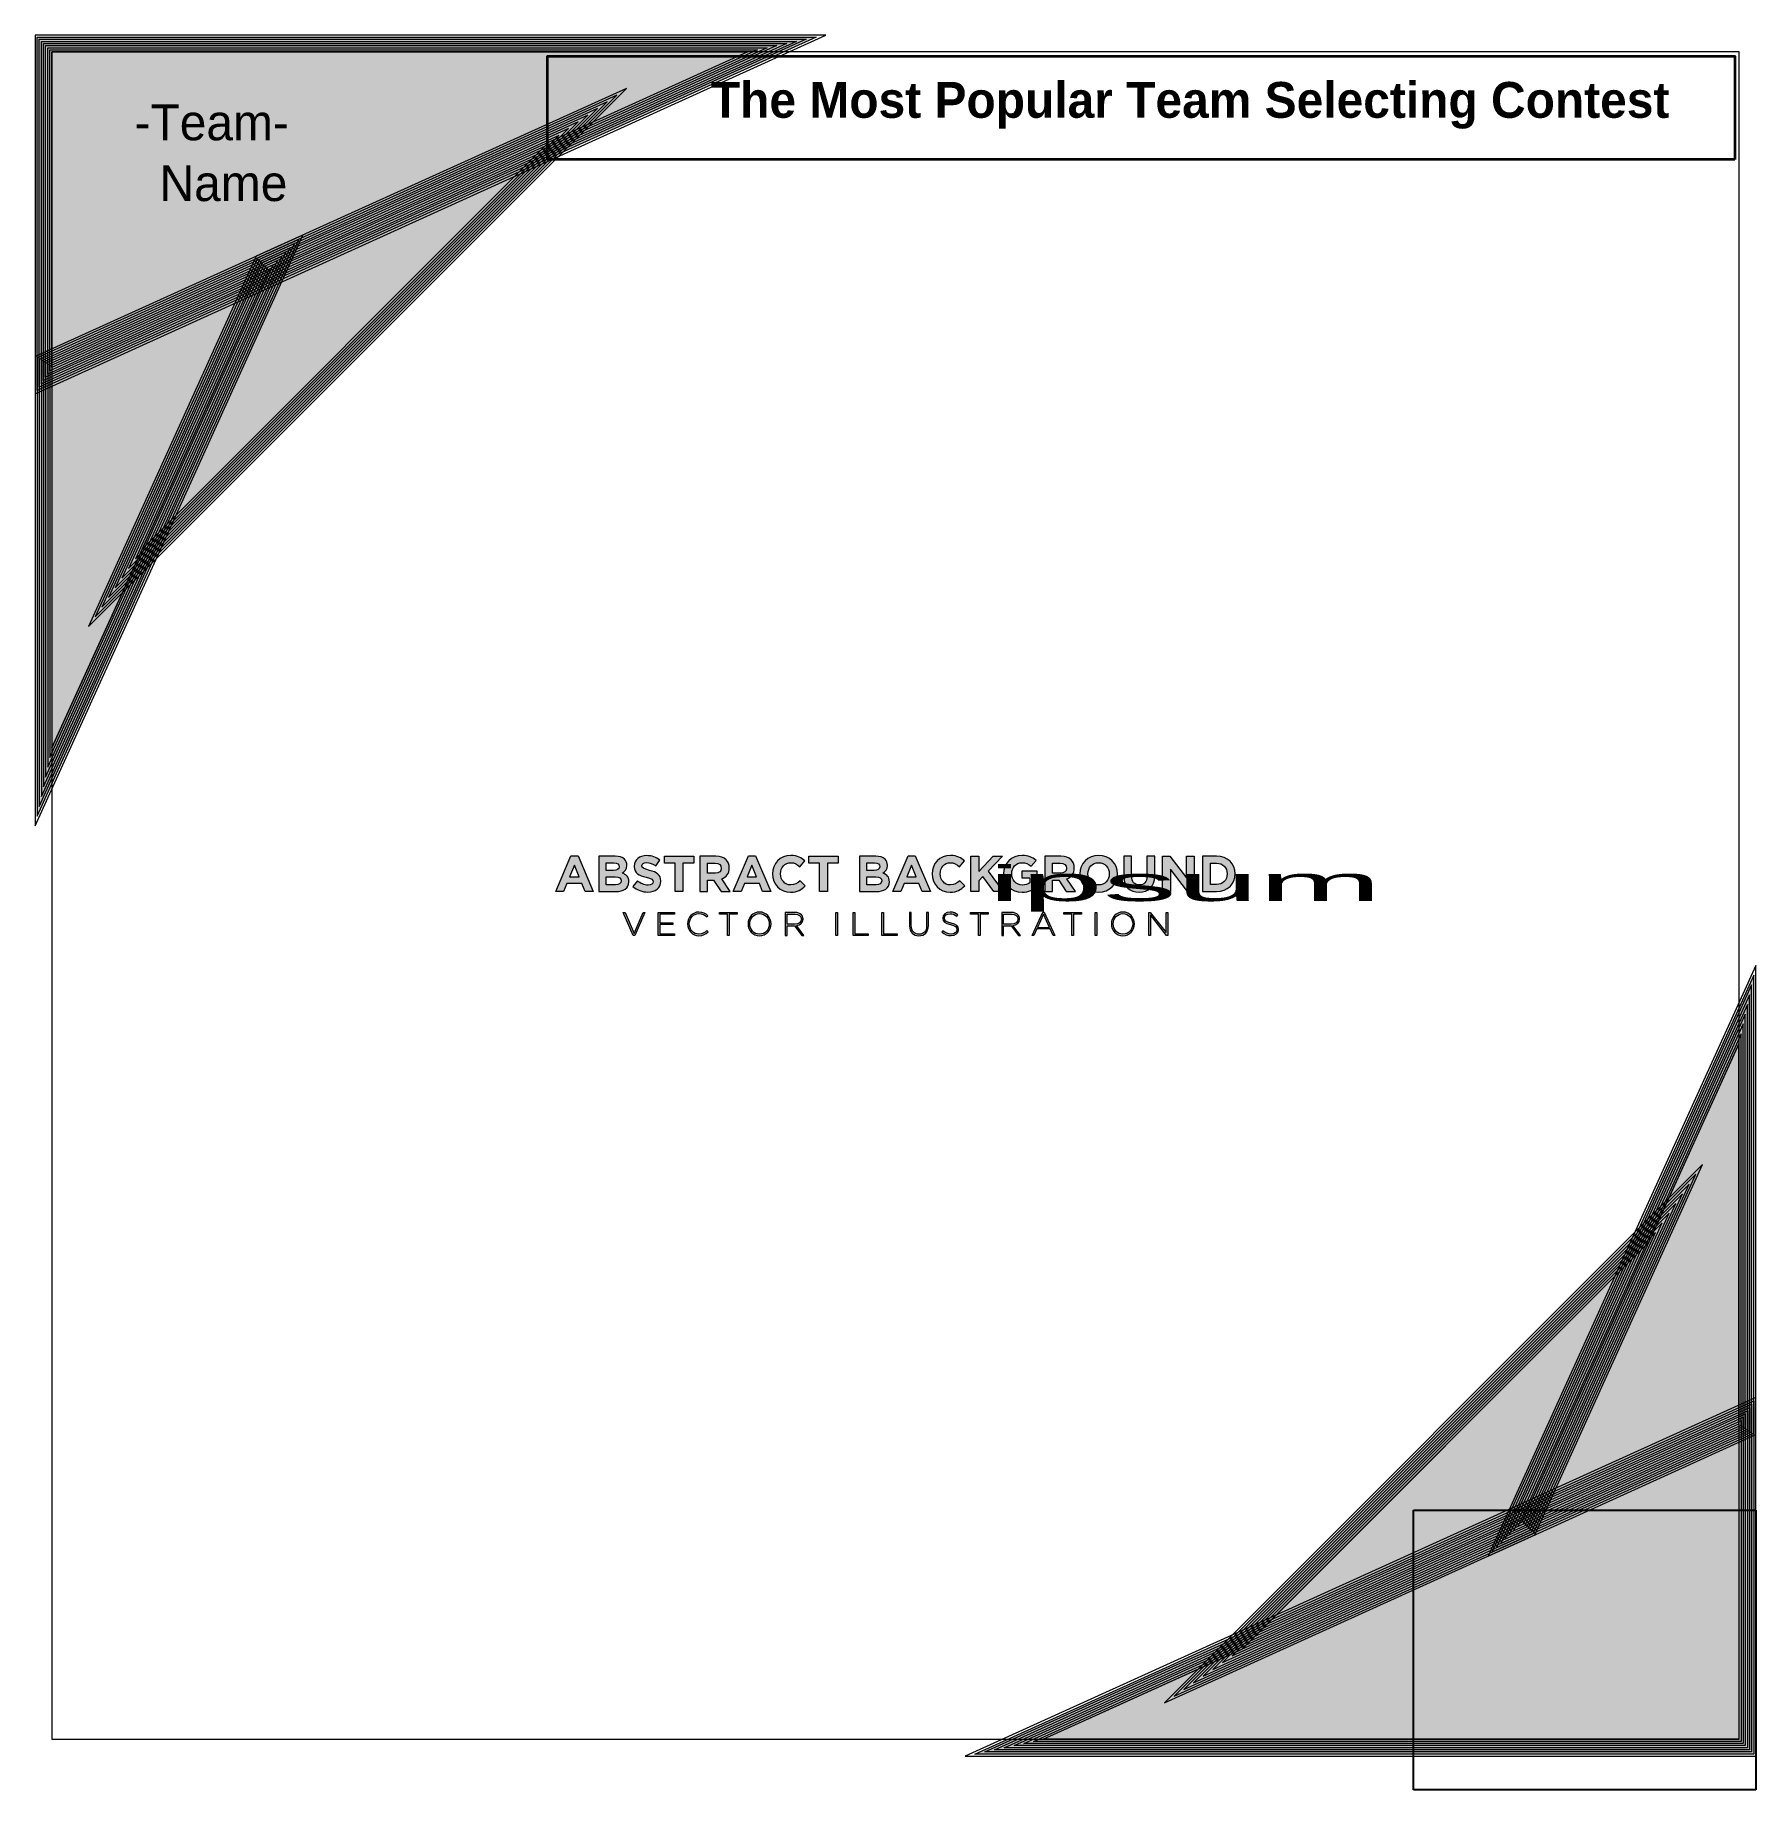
# Model space of a CAD drawing. Header units: inches. Extents: x -4 to 404, y -412 to 4.
import ezdxf

# ---------------------------------------------------------------- set-up
doc = ezdxf.new("R2010")
doc.units = ezdxf.units.IN
doc.header["$MEASUREMENT"] = 0
doc.layers.add('Layer 1', color=7, linetype='Continuous')
picture_1 = doc.add_image_def('image1.png', size_in_pixel=(3000, 2400))

msp = doc.modelspace()

# ---------------------------------------------------------------- texts
at = {"layer": 'Layer 1', "color": 18, "true_color": 0x000000, "insert": (156.23, -18.23), "char_height": 8.496, "attachment_point": 7}
msp.add_mtext('\\fJosefin Sans SemiBold|b0|i0|c0|p34;\\W1;The Most Popular Team Selecting Contest', dxfattribs=at)
at = {"layer": 'Layer 1', "color": 143, "true_color": 0x3fa9f5, "char_height": 8.496, "attachment_point": 7}
for s, insert in [('\\fAlien League 3D|b0|i0|c0|p34;\\W1;-Team-', (19.58, -21.06)), ('\\fAlien League Regular|b0|i0|c0|p34;\\W1;Name', (25.52, -35.46))]:
    msp.add_mtext(s, dxfattribs=dict(at, insert=insert))

# ---------------------------------------------------------------- blocks, each defined once
blk = doc.blocks.new('block 5')
at = {"layer": 'Layer 1', "true_color": 0xe3e3e3}
h = blk.add_hatch(color=254, dxfattribs=at)
h.dxf.hatch_style = 2
h.paths.add_polyline_path([(133.94, -10.22), (48.83, -48.82), (10.23, -133.93)])
at = {"layer": 'Layer 1', "true_color": 0xc6c6c6}
h = blk.add_hatch(color=9, dxfattribs=at)
h.dxf.hatch_style = 2
h.paths.add_polyline_path([(131.64, -11.82), (49.2, -49.2), (11.82, -131.63)])
at = {"layer": 'Layer 1', "true_color": 0xaaaaaa}
h = blk.add_hatch(color=253, dxfattribs=at)
h.dxf.hatch_style = 2
h.paths.add_polyline_path([(129.34, -13.41), (49.58, -49.58), (13.41, -129.33)])
at = {"layer": 'Layer 1', "true_color": 0x8e8e8e}
h = blk.add_hatch(color=252, dxfattribs=at)
h.dxf.hatch_style = 2
h.paths.add_polyline_path([(127.04, -15), (49.96, -49.95), (15, -127.04)])
at = {"layer": 'Layer 1', "true_color": 0x717171}
h = blk.add_hatch(color=8, dxfattribs=at)
h.dxf.hatch_style = 2
h.paths.add_polyline_path([(124.74, -16.59), (50.34, -50.33), (16.59, -124.74)])
at = {"layer": 'Layer 1', "true_color": 0x555555}
h = blk.add_hatch(color=251, dxfattribs=at)
h.dxf.hatch_style = 2
h.paths.add_polyline_path([(122.44, -18.18), (50.72, -50.71), (18.19, -122.44)])
at = {"layer": 'Layer 1', "true_color": 0x383838}
h = blk.add_hatch(color=250, dxfattribs=at)
h.dxf.hatch_style = 2
h.paths.add_polyline_path([(120.15, -19.77), (51.09, -51.09), (19.78, -120.14)])
at = {"layer": 'Layer 1', "true_color": 0x1c1c1c}
h = blk.add_hatch(color=250, dxfattribs=at)
h.dxf.hatch_style = 2
h.paths.add_polyline_path([(21.37, -117.84), (117.85, -21.36), (51.47, -51.47)])
at = {"layer": 'Layer 1', "lineweight": 0}
for points in [[(136.23, -8.63), (48.45, -48.44), (8.64, -136.23), (136.23, -8.63)], [(133.94, -10.22), (48.83, -48.82), (10.23, -133.93), (133.94, -10.22)], [(131.64, -11.82), (49.2, -49.2), (11.82, -131.63), (131.64, -11.82)], [(129.34, -13.41), (49.58, -49.58), (13.41, -129.33), (129.34, -13.41)], [(127.04, -15), (49.96, -49.95), (15, -127.04), (127.04, -15)], [(124.74, -16.59), (50.34, -50.33), (16.59, -124.74), (124.74, -16.59)], [(122.44, -18.18), (50.72, -50.71), (18.19, -122.44), (122.44, -18.18)], [(120.15, -19.77), (51.09, -51.09), (19.78, -120.14), (120.15, -19.77)], [(21.37, -117.84), (117.85, -21.36), (51.47, -51.47), (21.37, -117.84)]]:
    blk.add_lwpolyline(points, dxfattribs=at)
blk = doc.blocks.new('block 6')
at = {"layer": 'Layer 1', "true_color": 0xe3e3e3}
h = blk.add_hatch(color=254, dxfattribs=at)
h.dxf.hatch_style = 2
h.paths.add_polyline_path([(24.56, -119.29), (58.5, -44.43), (-3.49, -72.54), (-3.49, -181.15)])
at = {"layer": 'Layer 1', "true_color": 0xc6c6c6}
h = blk.add_hatch(color=9, dxfattribs=at)
h.dxf.hatch_style = 2
h.paths.add_polyline_path([(24.1, -119.08), (57.5, -45.44), (-2.99, -72.87), (-2.99, -178.84)])
at = {"layer": 'Layer 1', "true_color": 0xaaaaaa}
h = blk.add_hatch(color=253, dxfattribs=at)
h.dxf.hatch_style = 2
h.paths.add_polyline_path([(23.65, -118.87), (56.49, -46.44), (-2.49, -73.19), (-2.49, -176.52)])
at = {"layer": 'Layer 1', "true_color": 0x8e8e8e}
h = blk.add_hatch(color=252, dxfattribs=at)
h.dxf.hatch_style = 2
h.paths.add_polyline_path([(23.19, -118.67), (55.49, -47.45), (-1.99, -73.51), (-1.99, -174.21)])
at = {"layer": 'Layer 1', "true_color": 0x717171}
h = blk.add_hatch(color=8, dxfattribs=at)
h.dxf.hatch_style = 2
h.paths.add_polyline_path([(22.74, -118.46), (54.48, -48.45), (-1.49, -73.83), (-1.49, -171.9)])
at = {"layer": 'Layer 1', "true_color": 0x555555}
h = blk.add_hatch(color=251, dxfattribs=at)
h.dxf.hatch_style = 2
h.paths.add_polyline_path([(22.28, -118.25), (53.48, -49.46), (-0.99, -74.16), (-0.99, -169.58)])
at = {"layer": 'Layer 1', "true_color": 0x383838}
h = blk.add_hatch(color=250, dxfattribs=at)
h.dxf.hatch_style = 2
h.paths.add_polyline_path([(21.82, -118.05), (52.48, -50.46), (-0.49, -74.48), (-0.49, -167.27)])
at = {"layer": 'Layer 1', "true_color": 0x1c1c1c}
h = blk.add_hatch(color=250, dxfattribs=at)
h.dxf.hatch_style = 2
h.paths.add_polyline_path([(0.01, -164.96), (21.37, -117.84), (51.47, -51.47), (0.01, -74.8)])
at = {"layer": 'Layer 1', "lineweight": 0}
for points in [[(25.01, -119.49), (59.51, -43.43), (-3.99, -72.22), (-3.99, -183.47), (25.01, -119.49)], [(24.56, -119.29), (58.5, -44.43), (-3.49, -72.54), (-3.49, -181.15), (24.56, -119.29)], [(24.1, -119.08), (57.5, -45.44), (-2.99, -72.87), (-2.99, -178.84), (24.1, -119.08)], [(23.65, -118.87), (56.49, -46.44), (-2.49, -73.19), (-2.49, -176.52), (23.65, -118.87)], [(23.19, -118.67), (55.49, -47.45), (-1.99, -73.51), (-1.99, -174.21), (23.19, -118.67)], [(22.74, -118.46), (54.48, -48.45), (-1.49, -73.83), (-1.49, -171.9), (22.74, -118.46)], [(22.28, -118.25), (53.48, -49.46), (-0.99, -74.16), (-0.99, -169.58), (22.28, -118.25)], [(21.82, -118.05), (52.48, -50.46), (-0.49, -74.48), (-0.49, -167.27), (21.82, -118.05)], [(0.01, -164.96), (21.37, -117.84), (51.47, -51.47), (0.01, -74.8), (0.01, -164.96)]]:
    blk.add_lwpolyline(points, dxfattribs=at)
blk = doc.blocks.new('block 7')
at = {"layer": 'Layer 1', "true_color": 0xe3e3e3}
h = blk.add_hatch(color=254, dxfattribs=at)
h.dxf.hatch_style = 2
h.paths.add_polyline_path([(-3.49, 3.5), (87.87, 3.5), (134.51, 3.5), (181.16, 3.5), (128.42, -20.41), (88.83, -38.37), (54.09, -54.12), (42.67, -59.3), (-3.49, -80.23), (-3.49, -59.3), (-3.49, -38.37)])
at = {"layer": 'Layer 1', "true_color": 0xc6c6c6}
h = blk.add_hatch(color=9, dxfattribs=at)
h.dxf.hatch_style = 2
h.paths.add_polyline_path([(-2.99, 3), (86.01, 3), (132.42, 3), (178.84, 3), (126.91, -20.55), (87.92, -38.23), (53.72, -53.74), (42.47, -58.84), (-2.99, -79.45), (-2.99, -58.84), (-2.99, -38.23)])
at = {"layer": 'Layer 1', "true_color": 0xaaaaaa}
h = blk.add_hatch(color=253, dxfattribs=at)
h.dxf.hatch_style = 2
h.paths.add_polyline_path([(-2.49, 2.5), (84.14, 2.5), (130.33, 2.5), (176.53, 2.5), (125.4, -20.69), (87.02, -38.09), (53.34, -53.36), (42.27, -58.38), (-2.49, -78.68), (-2.49, -58.38), (-2.49, -38.09)])
at = {"layer": 'Layer 1', "true_color": 0x8e8e8e}
h = blk.add_hatch(color=252, dxfattribs=at)
h.dxf.hatch_style = 2
h.paths.add_polyline_path([(-1.99, 2), (82.27, 2), (128.24, 2), (174.22, 2), (123.89, -20.82), (86.11, -37.95), (52.97, -52.98), (42.06, -57.93), (-1.99, -77.9), (-1.99, -57.93), (-1.99, -37.95)])
at = {"layer": 'Layer 1', "true_color": 0x717171}
h = blk.add_hatch(color=8, dxfattribs=at)
h.dxf.hatch_style = 2
h.paths.add_polyline_path([(-1.49, 1.5), (80.41, 1.5), (126.15, 1.5), (171.9, 1.5), (122.38, -20.96), (85.2, -37.82), (52.59, -52.6), (41.86, -57.47), (-1.49, -77.13), (-1.49, -57.47), (-1.49, -37.81)])
at = {"layer": 'Layer 1', "true_color": 0x555555}
h = blk.add_hatch(color=251, dxfattribs=at)
h.dxf.hatch_style = 2
h.paths.add_polyline_path([(-0.99, 1), (78.54, 1), (124.06, 1), (169.59, 1), (120.87, -21.09), (84.29, -37.68), (52.22, -52.22), (41.66, -57.01), (-0.99, -76.35), (-0.99, -57.01), (-0.99, -37.68)])
at = {"layer": 'Layer 1', "true_color": 0x383838}
h = blk.add_hatch(color=250, dxfattribs=at)
h.dxf.hatch_style = 2
h.paths.add_polyline_path([(-0.49, 0.5), (76.67, 0.5), (121.97, 0.5), (167.28, 0.5), (119.36, -21.23), (83.39, -37.54), (51.85, -51.84), (41.46, -56.55), (-0.49, -75.58), (-0.49, -56.56), (-0.49, -37.54)])
at = {"layer": 'Layer 1', "true_color": 0x1c1c1c}
h = blk.add_hatch(color=250, dxfattribs=at)
h.dxf.hatch_style = 2
h.paths.add_polyline_path([(74.81, 0), (119.88, 0), (164.96, 0), (117.85, -21.36), (51.47, -51.47), (0.01, -74.8), (0.01, -37.4), (0.01, 0)])
at = {"layer": 'Layer 1', "lineweight": 0}
for points in [[(183.47, 4), (89.74, 4), (-3.99, 4), (-3.99, -38.5), (-3.99, -59.75), (-3.99, -81.01), (42.87, -59.75), (89.74, -38.5), (183.47, 4)], [(-3.49, 3.5), (87.87, 3.5), (134.51, 3.5), (181.16, 3.5), (128.42, -20.41), (88.83, -38.37), (54.09, -54.12), (42.67, -59.3), (-3.49, -80.23), (-3.49, -59.3), (-3.49, -38.37), (-3.49, 3.5)], [(-2.99, 3), (86.01, 3), (132.42, 3), (178.84, 3), (126.91, -20.55), (87.92, -38.23), (53.72, -53.74), (42.47, -58.84), (-2.99, -79.45), (-2.99, -58.84), (-2.99, -38.23), (-2.99, 3)], [(-2.49, 2.5), (84.14, 2.5), (130.33, 2.5), (176.53, 2.5), (125.4, -20.69), (87.02, -38.09), (53.34, -53.36), (42.27, -58.38), (-2.49, -78.68), (-2.49, -58.38), (-2.49, -38.09), (-2.49, 2.5)], [(-1.99, 2), (82.27, 2), (128.24, 2), (174.22, 2), (123.89, -20.82), (86.11, -37.95), (52.97, -52.98), (42.06, -57.93), (-1.99, -77.9), (-1.99, -57.93), (-1.99, -37.95), (-1.99, 2)], [(-1.49, 1.5), (80.41, 1.5), (126.15, 1.5), (171.9, 1.5), (122.38, -20.96), (85.2, -37.82), (52.59, -52.6), (41.86, -57.47), (-1.49, -77.13), (-1.49, -57.47), (-1.49, -37.81), (-1.49, 1.5)], [(-0.99, 1), (78.54, 1), (124.06, 1), (169.59, 1), (120.87, -21.09), (84.29, -37.68), (52.22, -52.22), (41.66, -57.01), (-0.99, -76.35), (-0.99, -57.01), (-0.99, -37.68), (-0.99, 1)], [(-0.49, 0.5), (76.67, 0.5), (121.97, 0.5), (167.28, 0.5), (119.36, -21.23), (83.39, -37.54), (51.85, -51.84), (41.46, -56.55), (-0.49, -75.58), (-0.49, -56.56), (-0.49, -37.54), (-0.49, 0.5)], [(74.81, 0), (119.88, 0), (164.96, 0), (117.85, -21.36), (51.47, -51.47), (0.01, -74.8), (0.01, -37.4), (0.01, 0), (74.81, 0)]]:
    blk.add_lwpolyline(points, dxfattribs=at)
blk = doc.blocks.new('block 4')
at = {"layer": 'Layer 1', "lineweight": 0}
for points in [[(74.81, 0), (164.96, 0), (117.85, -21.36), (51.47, -51.47), (0.01, -74.8), (0.01, 0), (74.81, 0)], [(21.37, -117.84), (117.85, -21.36), (51.47, -51.47), (21.37, -117.84)], [(0.01, -164.96), (21.37, -117.84), (51.47, -51.47), (0.01, -74.8), (0.01, -164.96)]]:
    blk.add_lwpolyline(points, dxfattribs=at)
at = {"layer": 'Layer 1'}
for name in ['block 7', 'block 5', 'block 6']:
    blk.add_blockref(name, (0, 0), dxfattribs=at)
blk = doc.blocks.new('block 9')
at = {"layer": 'Layer 1', "true_color": 0xe3e3e3}
h = blk.add_hatch(color=254, dxfattribs=at)
h.dxf.hatch_style = 2
h.paths.add_polyline_path([(266.06, -389.78), (351.17, -351.18), (389.77, -266.07)])
at = {"layer": 'Layer 1', "true_color": 0xc6c6c6}
h = blk.add_hatch(color=9, dxfattribs=at)
h.dxf.hatch_style = 2
h.paths.add_polyline_path([(268.36, -388.19), (350.8, -350.81), (388.18, -268.37)])
at = {"layer": 'Layer 1', "true_color": 0xaaaaaa}
h = blk.add_hatch(color=253, dxfattribs=at)
h.dxf.hatch_style = 2
h.paths.add_polyline_path([(270.66, -386.6), (350.42, -350.43), (386.59, -270.67)])
at = {"layer": 'Layer 1', "true_color": 0x8e8e8e}
h = blk.add_hatch(color=252, dxfattribs=at)
h.dxf.hatch_style = 2
h.paths.add_polyline_path([(272.96, -385.01), (350.04, -350.05), (385, -272.97)])
at = {"layer": 'Layer 1', "true_color": 0x717171}
h = blk.add_hatch(color=8, dxfattribs=at)
h.dxf.hatch_style = 2
h.paths.add_polyline_path([(275.26, -383.42), (349.66, -349.67), (383.4, -275.27)])
at = {"layer": 'Layer 1', "true_color": 0x555555}
h = blk.add_hatch(color=251, dxfattribs=at)
h.dxf.hatch_style = 2
h.paths.add_polyline_path([(277.56, -381.82), (349.28, -349.3), (381.81, -277.57)])
at = {"layer": 'Layer 1', "true_color": 0x383838}
h = blk.add_hatch(color=250, dxfattribs=at)
h.dxf.hatch_style = 2
h.paths.add_polyline_path([(279.85, -380.23), (348.91, -348.92), (380.22, -279.87)])
at = {"layer": 'Layer 1', "true_color": 0x1c1c1c}
h = blk.add_hatch(color=250, dxfattribs=at)
h.dxf.hatch_style = 2
h.paths.add_polyline_path([(378.63, -282.16), (282.15, -378.64), (348.53, -348.54)])
at = {"layer": 'Layer 1', "lineweight": 0}
for points in [[(263.77, -391.37), (351.55, -351.56), (391.36, -263.78), (263.77, -391.37)], [(266.06, -389.78), (351.17, -351.18), (389.77, -266.07), (266.06, -389.78)], [(268.36, -388.19), (350.8, -350.81), (388.18, -268.37), (268.36, -388.19)], [(270.66, -386.6), (350.42, -350.43), (386.59, -270.67), (270.66, -386.6)], [(272.96, -385.01), (350.04, -350.05), (385, -272.97), (272.96, -385.01)], [(275.26, -383.42), (349.66, -349.67), (383.4, -275.27), (275.26, -383.42)], [(277.56, -381.82), (349.28, -349.3), (381.81, -277.57), (277.56, -381.82)], [(279.85, -380.23), (348.91, -348.92), (380.22, -279.87), (279.85, -380.23)], [(378.63, -282.16), (282.15, -378.64), (348.53, -348.54), (378.63, -282.16)]]:
    blk.add_lwpolyline(points, dxfattribs=at)
blk = doc.blocks.new('block 10')
at = {"layer": 'Layer 1', "true_color": 0xe3e3e3}
h = blk.add_hatch(color=254, dxfattribs=at)
h.dxf.hatch_style = 2
h.paths.add_polyline_path([(375.44, -280.72), (341.5, -355.57), (403.49, -327.46), (403.49, -218.85)])
at = {"layer": 'Layer 1', "true_color": 0xc6c6c6}
h = blk.add_hatch(color=9, dxfattribs=at)
h.dxf.hatch_style = 2
h.paths.add_polyline_path([(375.9, -280.92), (342.5, -354.57), (402.99, -327.14), (402.99, -221.17)])
at = {"layer": 'Layer 1', "true_color": 0xaaaaaa}
h = blk.add_hatch(color=253, dxfattribs=at)
h.dxf.hatch_style = 2
h.paths.add_polyline_path([(376.35, -281.13), (343.51, -353.56), (402.49, -326.82), (402.49, -223.48)])
at = {"layer": 'Layer 1', "true_color": 0x8e8e8e}
h = blk.add_hatch(color=252, dxfattribs=at)
h.dxf.hatch_style = 2
h.paths.add_polyline_path([(376.81, -281.34), (344.51, -352.56), (401.99, -326.49), (401.99, -225.79)])
at = {"layer": 'Layer 1', "true_color": 0x717171}
h = blk.add_hatch(color=8, dxfattribs=at)
h.dxf.hatch_style = 2
h.paths.add_polyline_path([(377.26, -281.54), (345.52, -351.55), (401.49, -326.17), (401.49, -228.11)])
at = {"layer": 'Layer 1', "true_color": 0x555555}
h = blk.add_hatch(color=251, dxfattribs=at)
h.dxf.hatch_style = 2
h.paths.add_polyline_path([(377.72, -281.75), (346.52, -350.55), (400.99, -325.85), (400.99, -230.42)])
at = {"layer": 'Layer 1', "true_color": 0x383838}
h = blk.add_hatch(color=250, dxfattribs=at)
h.dxf.hatch_style = 2
h.paths.add_polyline_path([(378.18, -281.96), (347.52, -349.54), (400.49, -325.53), (400.49, -232.74)])
at = {"layer": 'Layer 1', "true_color": 0x1c1c1c}
h = blk.add_hatch(color=250, dxfattribs=at)
h.dxf.hatch_style = 2
h.paths.add_polyline_path([(399.99, -235.05), (378.63, -282.16), (348.53, -348.54), (399.99, -325.21)])
at = {"layer": 'Layer 1', "lineweight": 0}
for points in [[(374.99, -280.51), (340.49, -356.58), (403.99, -327.78), (403.99, -216.54), (374.99, -280.51)], [(375.44, -280.72), (341.5, -355.57), (403.49, -327.46), (403.49, -218.85), (375.44, -280.72)], [(375.9, -280.92), (342.5, -354.57), (402.99, -327.14), (402.99, -221.17), (375.9, -280.92)], [(376.35, -281.13), (343.51, -353.56), (402.49, -326.82), (402.49, -223.48), (376.35, -281.13)], [(376.81, -281.34), (344.51, -352.56), (401.99, -326.49), (401.99, -225.79), (376.81, -281.34)], [(377.26, -281.54), (345.52, -351.55), (401.49, -326.17), (401.49, -228.11), (377.26, -281.54)], [(377.72, -281.75), (346.52, -350.55), (400.99, -325.85), (400.99, -230.42), (377.72, -281.75)], [(378.18, -281.96), (347.52, -349.54), (400.49, -325.53), (400.49, -232.74), (378.18, -281.96)], [(399.99, -235.05), (378.63, -282.16), (348.53, -348.54), (399.99, -325.21), (399.99, -235.05)]]:
    blk.add_lwpolyline(points, dxfattribs=at)
blk = doc.blocks.new('block 11')
at = {"layer": 'Layer 1', "true_color": 0xe3e3e3}
h = blk.add_hatch(color=254, dxfattribs=at)
h.dxf.hatch_style = 2
h.paths.add_polyline_path([(403.49, -319.78), (403.49, -361.64), (403.49, -382.57), (403.49, -403.5), (312.13, -403.5), (265.49, -403.5), (218.84, -403.5), (265.01, -382.57), (271.53, -379.61), (311.17, -361.64), (345.84, -345.92)])
at = {"layer": 'Layer 1', "true_color": 0xc6c6c6}
h = blk.add_hatch(color=9, dxfattribs=at)
h.dxf.hatch_style = 2
h.paths.add_polyline_path([(402.99, -320.55), (402.99, -361.78), (402.99, -382.39), (402.99, -403), (313.99, -403), (267.58, -403), (221.16, -403), (266.62, -382.39), (273.05, -379.47), (312.08, -361.77), (346.22, -346.29)])
at = {"layer": 'Layer 1', "true_color": 0xaaaaaa}
h = blk.add_hatch(color=253, dxfattribs=at)
h.dxf.hatch_style = 2
h.paths.add_polyline_path([(402.49, -321.33), (402.49, -361.91), (402.49, -382.21), (402.49, -402.5), (315.86, -402.5), (269.67, -402.5), (223.47, -402.5), (268.23, -382.21), (274.57, -379.33), (313, -361.91), (346.61, -346.67)])
at = {"layer": 'Layer 1', "true_color": 0x8e8e8e}
h = blk.add_hatch(color=252, dxfattribs=at)
h.dxf.hatch_style = 2
h.paths.add_polyline_path([(401.99, -322.1), (401.99, -362.05), (401.99, -382.03), (401.99, -402), (317.73, -402), (271.76, -402), (225.78, -402), (269.84, -382.03), (276.08, -379.2), (313.91, -362.04), (346.99, -347.04)])
at = {"layer": 'Layer 1', "true_color": 0x717171}
h = blk.add_hatch(color=8, dxfattribs=at)
h.dxf.hatch_style = 2
h.paths.add_polyline_path([(401.49, -322.88), (401.49, -362.19), (401.49, -381.85), (401.49, -401.5), (319.59, -401.5), (273.85, -401.5), (228.1, -401.5), (271.45, -381.85), (277.6, -379.06), (314.82, -362.18), (347.38, -347.42)])
at = {"layer": 'Layer 1', "true_color": 0x555555}
h = blk.add_hatch(color=251, dxfattribs=at)
h.dxf.hatch_style = 2
h.paths.add_polyline_path([(400.99, -323.65), (400.99, -362.33), (400.99, -381.67), (400.99, -401), (321.46, -401), (275.94, -401), (230.41, -401), (273.06, -381.66), (279.12, -378.92), (315.73, -362.32), (347.76, -347.79)])
at = {"layer": 'Layer 1', "true_color": 0x383838}
h = blk.add_hatch(color=250, dxfattribs=at)
h.dxf.hatch_style = 2
h.paths.add_polyline_path([(400.49, -324.43), (400.49, -362.47), (400.49, -381.48), (400.49, -400.5), (323.33, -400.5), (278.03, -400.5), (232.72, -400.5), (274.68, -381.48), (280.64, -378.78), (316.64, -362.45), (348.14, -348.17)])
at = {"layer": 'Layer 1', "true_color": 0x1c1c1c}
h = blk.add_hatch(color=250, dxfattribs=at)
h.dxf.hatch_style = 2
h.paths.add_polyline_path([(325.19, -400), (280.12, -400), (235.04, -400), (282.15, -378.64), (348.53, -348.54), (399.99, -325.21), (399.99, -362.6), (399.99, -400)])
at = {"layer": 'Layer 1', "lineweight": 0}
for points in [[(216.53, -404), (310.26, -404), (403.99, -404), (403.99, -382.75), (403.99, -361.5), (403.99, -319), (310.26, -361.5), (263.4, -382.75), (216.53, -404)], [(403.49, -319.78), (403.49, -361.64), (403.49, -382.57), (403.49, -403.5), (312.13, -403.5), (265.49, -403.5), (218.84, -403.5), (265.01, -382.57), (271.53, -379.61), (311.17, -361.64), (345.84, -345.92), (403.49, -319.78)], [(402.99, -320.55), (402.99, -361.78), (402.99, -382.39), (402.99, -403), (313.99, -403), (267.58, -403), (221.16, -403), (266.62, -382.39), (273.05, -379.47), (312.08, -361.77), (346.22, -346.29), (402.99, -320.55)], [(402.49, -321.33), (402.49, -361.91), (402.49, -382.21), (402.49, -402.5), (315.86, -402.5), (269.67, -402.5), (223.47, -402.5), (268.23, -382.21), (274.57, -379.33), (313, -361.91), (346.61, -346.67), (402.49, -321.33)], [(401.99, -322.1), (401.99, -362.05), (401.99, -382.03), (401.99, -402), (317.73, -402), (271.76, -402), (225.78, -402), (269.84, -382.03), (276.08, -379.2), (313.91, -362.04), (346.99, -347.04), (401.99, -322.1)], [(401.49, -322.88), (401.49, -362.19), (401.49, -381.85), (401.49, -401.5), (319.59, -401.5), (273.85, -401.5), (228.1, -401.5), (271.45, -381.85), (277.6, -379.06), (314.82, -362.18), (347.38, -347.42), (401.49, -322.88)], [(400.99, -323.65), (400.99, -362.33), (400.99, -381.67), (400.99, -401), (321.46, -401), (275.94, -401), (230.41, -401), (273.06, -381.66), (279.12, -378.92), (315.73, -362.32), (347.76, -347.79), (400.99, -323.65)], [(400.49, -324.43), (400.49, -362.47), (400.49, -381.48), (400.49, -400.5), (323.33, -400.5), (278.03, -400.5), (232.72, -400.5), (274.68, -381.48), (280.64, -378.78), (316.64, -362.45), (348.14, -348.17), (400.49, -324.43)], [(325.19, -400), (280.12, -400), (235.04, -400), (282.15, -378.64), (348.53, -348.54), (399.99, -325.21), (399.99, -362.6), (399.99, -400), (325.19, -400)]]:
    blk.add_lwpolyline(points, dxfattribs=at)
blk = doc.blocks.new('block 8')
at = {"layer": 'Layer 1', "lineweight": 0}
for points in [[(399.99, -235.05), (378.63, -282.16), (348.53, -348.54), (399.99, -325.21), (399.99, -235.05)], [(378.63, -282.16), (282.15, -378.64), (348.53, -348.54), (378.63, -282.16)], [(325.19, -400), (235.04, -400), (282.15, -378.64), (348.53, -348.54), (399.99, -325.21), (399.99, -400), (325.19, -400)]]:
    blk.add_lwpolyline(points, dxfattribs=at)
at = {"layer": 'Layer 1'}
for name in ['block 10', 'block 9', 'block 11']:
    blk.add_blockref(name, (0, 0), dxfattribs=at)
blk = doc.blocks.new('block 3')
at = {"layer": 'Layer 1', "lineweight": 0}
for points in [[(0, -400), (400, -400), (400, 0), (0, 0), (0, -400)], [(0.01, -400), (235.05, -400), (282.16, -378.64), (378.64, -282.16), (400, -235.04), (400, 0), (164.96, 0), (117.85, -21.36), (21.37, -117.84), (0.01, -164.96), (0.01, -400)]]:
    blk.add_lwpolyline(points, dxfattribs=at)
at = {"layer": 'Layer 1', "color": 18, "lineweight": 35, "true_color": 0x000000}
blk.add_lwpolyline([(399, -25.5), (117.5, -25.5), (117.5, -1), (399, -1), (399, -25.5)], dxfattribs=at)
at = {"layer": 'Layer 1'}
for name in ['block 4', 'block 8']:
    blk.add_blockref(name, (0, 0), dxfattribs=at)
blk = doc.blocks.new('block 13')
at = {"layer": 'Layer 1', "true_color": 0x8e8e8e}
h = blk.add_hatch(color=252, dxfattribs=at)
h.dxf.hatch_style = 2
h.paths.add_polyline_path([(123.04, -190.58), (124.74, -190.58), (128.34, -199.03), (126.41, -199.03), (125.64, -197.15), (122.09, -197.15), (121.32, -199.03), (119.44, -199.03)])
h.paths.add_polyline_path([(124.98, -195.52), (123.87, -192.79), (122.75, -195.52)])
h = blk.add_hatch(color=252, dxfattribs=at)
h.dxf.hatch_style = 2
edge = h.paths.add_edge_path()
edge.add_spline(control_points=[(129.64, -190.64), (129.64, -190.64), (133.54, -190.64), (133.54, -190.64), (134.5, -190.64), (135.25, -190.9), (135.73, -191.38), (136.12, -191.76), (136.31, -192.23), (136.31, -192.81), (136.31, -192.81), (136.31, -192.83), (136.31, -192.83), (136.31, -193.78), (135.8, -194.31), (135.21, -194.64), (136.18, -195.01), (136.78, -195.58), (136.78, -196.7), (136.78, -196.7), (136.78, -196.73), (136.78, -196.73), (136.78, -198.26), (135.53, -199.03), (133.63, -199.03), (133.63, -199.03), (129.64, -199.03), (129.64, -199.03), (129.64, -199.03), (129.64, -190.64), (129.64, -190.64)], knot_values=[0, 0, 0, 0, 1, 1, 1, 2, 2, 2, 3, 3, 3, 4, 4, 4, 5, 5, 5, 6, 6, 6, 7, 7, 7, 8, 8, 8, 9, 9, 9, 10, 10, 10, 10], degree=3, periodic=1)
edge = h.paths.add_edge_path()
edge.add_spline(control_points=[(133.14, -194.03), (133.96, -194.03), (134.47, -193.77), (134.47, -193.14), (134.47, -193.14), (134.47, -193.12), (134.47, -193.12), (134.47, -192.57), (134.04, -192.25), (133.26, -192.25), (133.26, -192.25), (131.44, -192.25), (131.44, -192.25), (131.44, -192.25), (131.44, -194.03), (131.44, -194.03), (131.44, -194.03), (133.14, -194.03), (133.14, -194.03)], knot_values=[0, 0, 0, 0, 1, 1, 1, 2, 2, 2, 3, 3, 3, 4, 4, 4, 5, 5, 5, 6, 6, 6, 6], degree=3, periodic=1)
edge = h.paths.add_edge_path()
edge.add_spline(control_points=[(133.63, -197.41), (134.45, -197.41), (134.94, -197.12), (134.94, -196.5), (134.94, -196.5), (134.94, -196.48), (134.94, -196.48), (134.94, -195.91), (134.52, -195.56), (133.57, -195.56), (133.57, -195.56), (131.44, -195.56), (131.44, -195.56), (131.44, -195.56), (131.44, -197.41), (131.44, -197.41), (131.44, -197.41), (133.63, -197.41), (133.63, -197.41)], knot_values=[0, 0, 0, 0, 1, 1, 1, 2, 2, 2, 3, 3, 3, 4, 4, 4, 5, 5, 5, 6, 6, 6, 6], degree=3, periodic=1)
h = blk.add_hatch(color=252, dxfattribs=at)
h.dxf.hatch_style = 2
edge = h.paths.add_edge_path()
edge.add_spline(control_points=[(137.73, -197.81), (137.73, -197.81), (138.82, -196.5), (138.82, -196.5), (139.58, -197.12), (140.37, -197.52), (141.33, -197.52), (142.08, -197.52), (142.54, -197.22), (142.54, -196.73), (142.54, -196.73), (142.54, -196.7), (142.54, -196.7), (142.54, -196.24), (142.25, -196), (140.85, -195.64), (139.16, -195.2), (138.06, -194.74), (138.06, -193.07), (138.06, -193.07), (138.06, -193.05), (138.06, -193.05), (138.06, -191.52), (139.29, -190.52), (141, -190.52), (142.23, -190.52), (143.27, -190.9), (144.12, -191.58), (144.12, -191.58), (143.16, -192.97), (143.16, -192.97), (142.42, -192.46), (141.69, -192.15), (140.98, -192.15), (140.27, -192.15), (139.9, -192.47), (139.9, -192.88), (139.9, -192.88), (139.9, -192.9), (139.9, -192.9), (139.9, -193.45), (140.26, -193.63), (141.71, -194.01), (143.41, -194.45), (144.37, -195.06), (144.37, -196.52), (144.37, -196.52), (144.37, -196.55), (144.37, -196.55), (144.37, -198.22), (143.1, -199.15), (141.29, -199.15), (140.02, -199.15), (138.74, -198.71), (137.73, -197.81)], knot_values=[0, 0, 0, 0, 1, 1, 1, 2, 2, 2, 3, 3, 3, 4, 4, 4, 5, 5, 5, 6, 6, 6, 7, 7, 7, 8, 8, 8, 9, 9, 9, 10, 10, 10, 11, 11, 11, 12, 12, 12, 13, 13, 13, 14, 14, 14, 15, 15, 15, 16, 16, 16, 17, 17, 17, 18, 18, 18, 18], degree=3, periodic=1)
h = blk.add_hatch(color=252, dxfattribs=at)
h.dxf.hatch_style = 2
h.paths.add_polyline_path([(147.76, -192.34), (145.21, -192.34), (145.21, -190.64), (152.16, -190.64), (152.16, -192.34), (149.61, -192.34), (149.61, -199.03), (147.76, -199.03)])
h = blk.add_hatch(color=252, dxfattribs=at)
h.dxf.hatch_style = 2
edge = h.paths.add_edge_path()
edge.add_spline(control_points=[(153.58, -190.64), (153.58, -190.64), (157.42, -190.64), (157.42, -190.64), (158.49, -190.64), (159.31, -190.94), (159.87, -191.49), (160.33, -191.95), (160.59, -192.61), (160.59, -193.41), (160.59, -193.41), (160.59, -193.43), (160.59, -193.43), (160.59, -194.78), (159.85, -195.64), (158.79, -196.03), (158.79, -196.03), (160.84, -199.03), (160.84, -199.03), (160.84, -199.03), (158.68, -199.03), (158.68, -199.03), (158.68, -199.03), (156.88, -196.34), (156.88, -196.34), (156.88, -196.34), (156.85, -196.34), (156.85, -196.34), (156.85, -196.34), (155.43, -196.34), (155.43, -196.34), (155.43, -196.34), (155.43, -199.03), (155.43, -199.03), (155.43, -199.03), (153.58, -199.03), (153.58, -199.03), (153.58, -199.03), (153.58, -190.64), (153.58, -190.64)], knot_values=[0, 0, 0, 0, 1, 1, 1, 2, 2, 2, 3, 3, 3, 4, 4, 4, 5, 5, 5, 6, 6, 6, 7, 7, 7, 8, 8, 8, 9, 9, 9, 10, 10, 10, 11, 11, 11, 12, 12, 12, 13, 13, 13, 13], degree=3, periodic=1)
edge = h.paths.add_edge_path()
edge.add_spline(control_points=[(157.3, -194.71), (158.2, -194.71), (158.71, -194.23), (158.71, -193.53), (158.71, -193.53), (158.71, -193.5), (158.71, -193.5), (158.71, -192.71), (158.16, -192.3), (157.26, -192.3), (157.26, -192.3), (155.43, -192.3), (155.43, -192.3), (155.43, -192.3), (155.43, -194.71), (155.43, -194.71), (155.43, -194.71), (157.3, -194.71), (157.3, -194.71)], knot_values=[0, 0, 0, 0, 1, 1, 1, 2, 2, 2, 3, 3, 3, 4, 4, 4, 5, 5, 5, 6, 6, 6, 6], degree=3, periodic=1)
h = blk.add_hatch(color=252, dxfattribs=at)
h.dxf.hatch_style = 2
h.paths.add_polyline_path([(165.13, -190.58), (166.84, -190.58), (170.44, -199.03), (168.5, -199.03), (167.74, -197.15), (164.19, -197.15), (163.42, -199.03), (161.54, -199.03)])
h.paths.add_polyline_path([(167.08, -195.52), (165.96, -192.79), (164.85, -195.52)])
h = blk.add_hatch(color=252, dxfattribs=at)
h.dxf.hatch_style = 2
edge = h.paths.add_edge_path()
edge.add_spline(control_points=[(170.82, -194.86), (170.82, -194.86), (170.82, -194.83), (170.82, -194.83), (170.82, -192.45), (172.62, -190.49), (175.2, -190.49), (176.79, -190.49), (177.73, -191.02), (178.51, -191.79), (178.51, -191.79), (177.34, -193.14), (177.34, -193.14), (176.69, -192.55), (176.03, -192.19), (175.19, -192.19), (173.77, -192.19), (172.75, -193.37), (172.75, -194.81), (172.75, -194.81), (172.75, -194.83), (172.75, -194.83), (172.75, -196.27), (173.75, -197.47), (175.19, -197.47), (176.15, -197.47), (176.74, -197.09), (177.4, -196.49), (177.4, -196.49), (178.57, -197.68), (178.57, -197.68), (177.71, -198.6), (176.75, -199.17), (175.13, -199.17), (172.66, -199.17), (170.82, -197.27), (170.82, -194.86)], knot_values=[0, 0, 0, 0, 1, 1, 1, 2, 2, 2, 3, 3, 3, 4, 4, 4, 5, 5, 5, 6, 6, 6, 7, 7, 7, 8, 8, 8, 9, 9, 9, 10, 10, 10, 11, 11, 11, 12, 12, 12, 12], degree=3, periodic=1)
h = blk.add_hatch(color=252, dxfattribs=at)
h.dxf.hatch_style = 2
h.paths.add_polyline_path([(182.01, -192.34), (179.45, -192.34), (179.45, -190.64), (186.41, -190.64), (186.41, -192.34), (183.85, -192.34), (183.85, -199.03), (182.01, -199.03)])
h = blk.add_hatch(color=252, dxfattribs=at)
h.dxf.hatch_style = 2
edge = h.paths.add_edge_path()
edge.add_spline(control_points=[(191.43, -190.64), (191.43, -190.64), (195.33, -190.64), (195.33, -190.64), (196.29, -190.64), (197.04, -190.9), (197.52, -191.38), (197.91, -191.76), (198.1, -192.23), (198.1, -192.81), (198.1, -192.81), (198.1, -192.83), (198.1, -192.83), (198.1, -193.78), (197.59, -194.31), (196.99, -194.64), (197.96, -195.01), (198.56, -195.58), (198.56, -196.7), (198.56, -196.7), (198.56, -196.73), (198.56, -196.73), (198.56, -198.26), (197.32, -199.03), (195.42, -199.03), (195.42, -199.03), (191.43, -199.03), (191.43, -199.03), (191.43, -199.03), (191.43, -190.64), (191.43, -190.64)], knot_values=[0, 0, 0, 0, 1, 1, 1, 2, 2, 2, 3, 3, 3, 4, 4, 4, 5, 5, 5, 6, 6, 6, 7, 7, 7, 8, 8, 8, 9, 9, 9, 10, 10, 10, 10], degree=3, periodic=1)
edge = h.paths.add_edge_path()
edge.add_spline(control_points=[(194.93, -194.03), (195.75, -194.03), (196.26, -193.77), (196.26, -193.14), (196.26, -193.14), (196.26, -193.12), (196.26, -193.12), (196.26, -192.57), (195.83, -192.25), (195.05, -192.25), (195.05, -192.25), (193.23, -192.25), (193.23, -192.25), (193.23, -192.25), (193.23, -194.03), (193.23, -194.03), (193.23, -194.03), (194.93, -194.03), (194.93, -194.03)], knot_values=[0, 0, 0, 0, 1, 1, 1, 2, 2, 2, 3, 3, 3, 4, 4, 4, 5, 5, 5, 6, 6, 6, 6], degree=3, periodic=1)
edge = h.paths.add_edge_path()
edge.add_spline(control_points=[(195.42, -197.41), (196.24, -197.41), (196.73, -197.12), (196.73, -196.5), (196.73, -196.5), (196.73, -196.48), (196.73, -196.48), (196.73, -195.91), (196.31, -195.56), (195.36, -195.56), (195.36, -195.56), (193.23, -195.56), (193.23, -195.56), (193.23, -195.56), (193.23, -197.41), (193.23, -197.41), (193.23, -197.41), (195.42, -197.41), (195.42, -197.41)], knot_values=[0, 0, 0, 0, 1, 1, 1, 2, 2, 2, 3, 3, 3, 4, 4, 4, 5, 5, 5, 6, 6, 6, 6], degree=3, periodic=1)
h = blk.add_hatch(color=252, dxfattribs=at)
h.dxf.hatch_style = 2
h.paths.add_polyline_path([(202.97, -190.58), (204.67, -190.58), (208.27, -199.03), (206.34, -199.03), (205.57, -197.15), (202.02, -197.15), (201.25, -199.03), (199.37, -199.03)])
h.paths.add_polyline_path([(204.91, -195.52), (203.8, -192.79), (202.68, -195.52)])
h = blk.add_hatch(color=252, dxfattribs=at)
h.dxf.hatch_style = 2
edge = h.paths.add_edge_path()
edge.add_spline(control_points=[(208.66, -194.86), (208.66, -194.86), (208.66, -194.83), (208.66, -194.83), (208.66, -192.45), (210.46, -190.49), (213.04, -190.49), (214.62, -190.49), (215.57, -191.02), (216.35, -191.79), (216.35, -191.79), (215.17, -193.14), (215.17, -193.14), (214.52, -192.55), (213.87, -192.19), (213.03, -192.19), (211.61, -192.19), (210.59, -193.37), (210.59, -194.81), (210.59, -194.81), (210.59, -194.83), (210.59, -194.83), (210.59, -196.27), (211.59, -197.47), (213.03, -197.47), (213.99, -197.47), (214.57, -197.09), (215.23, -196.49), (215.23, -196.49), (216.41, -197.68), (216.41, -197.68), (215.54, -198.6), (214.58, -199.17), (212.97, -199.17), (210.5, -199.17), (208.66, -197.27), (208.66, -194.86)], knot_values=[0, 0, 0, 0, 1, 1, 1, 2, 2, 2, 3, 3, 3, 4, 4, 4, 5, 5, 5, 6, 6, 6, 7, 7, 7, 8, 8, 8, 9, 9, 9, 10, 10, 10, 11, 11, 11, 12, 12, 12, 12], degree=3, periodic=1)
h = blk.add_hatch(color=252, dxfattribs=at)
h.dxf.hatch_style = 2
h.paths.add_polyline_path([(217.89, -190.64), (219.73, -190.64), (219.73, -194.31), (223.14, -190.64), (225.37, -190.64), (221.95, -194.2), (225.53, -199.03), (223.31, -199.03), (220.71, -195.46), (219.73, -196.46), (219.73, -199.03), (217.89, -199.03)])
h = blk.add_hatch(color=252, dxfattribs=at)
h.dxf.hatch_style = 2
edge = h.paths.add_edge_path()
edge.add_spline(control_points=[(225.62, -194.86), (225.62, -194.86), (225.62, -194.83), (225.62, -194.83), (225.62, -192.45), (227.48, -190.49), (230.02, -190.49), (231.53, -190.49), (232.44, -190.9), (233.32, -191.64), (233.32, -191.64), (232.15, -193.05), (232.15, -193.05), (231.5, -192.51), (230.93, -192.19), (229.96, -192.19), (228.61, -192.19), (227.55, -193.38), (227.55, -194.81), (227.55, -194.81), (227.55, -194.83), (227.55, -194.83), (227.55, -196.37), (228.6, -197.5), (230.09, -197.5), (230.76, -197.5), (231.36, -197.33), (231.83, -196.99), (231.83, -196.99), (231.83, -195.79), (231.83, -195.79), (231.83, -195.79), (229.97, -195.79), (229.97, -195.79), (229.97, -195.79), (229.97, -194.2), (229.97, -194.2), (229.97, -194.2), (233.62, -194.2), (233.62, -194.2), (233.62, -194.2), (233.62, -197.84), (233.62, -197.84), (232.75, -198.57), (231.56, -199.17), (230.03, -199.17), (227.42, -199.17), (225.62, -197.34), (225.62, -194.86)], knot_values=[0, 0, 0, 0, 1, 1, 1, 2, 2, 2, 3, 3, 3, 4, 4, 4, 5, 5, 5, 6, 6, 6, 7, 7, 7, 8, 8, 8, 9, 9, 9, 10, 10, 10, 11, 11, 11, 12, 12, 12, 13, 13, 13, 14, 14, 14, 15, 15, 15, 16, 16, 16, 16], degree=3, periodic=1)
h = blk.add_hatch(color=252, dxfattribs=at)
h.dxf.hatch_style = 2
edge = h.paths.add_edge_path()
edge.add_spline(control_points=[(235.4, -190.64), (235.4, -190.64), (239.23, -190.64), (239.23, -190.64), (240.3, -190.64), (241.13, -190.94), (241.68, -191.49), (242.15, -191.95), (242.4, -192.61), (242.4, -193.41), (242.4, -193.41), (242.4, -193.43), (242.4, -193.43), (242.4, -194.78), (241.67, -195.64), (240.6, -196.03), (240.6, -196.03), (242.65, -199.03), (242.65, -199.03), (242.65, -199.03), (240.49, -199.03), (240.49, -199.03), (240.49, -199.03), (238.69, -196.34), (238.69, -196.34), (238.69, -196.34), (238.67, -196.34), (238.67, -196.34), (238.67, -196.34), (237.24, -196.34), (237.24, -196.34), (237.24, -196.34), (237.24, -199.03), (237.24, -199.03), (237.24, -199.03), (235.4, -199.03), (235.4, -199.03), (235.4, -199.03), (235.4, -190.64), (235.4, -190.64)], knot_values=[0, 0, 0, 0, 1, 1, 1, 2, 2, 2, 3, 3, 3, 4, 4, 4, 5, 5, 5, 6, 6, 6, 7, 7, 7, 8, 8, 8, 9, 9, 9, 10, 10, 10, 11, 11, 11, 12, 12, 12, 13, 13, 13, 13], degree=3, periodic=1)
edge = h.paths.add_edge_path()
edge.add_spline(control_points=[(239.11, -194.71), (240.01, -194.71), (240.53, -194.23), (240.53, -193.53), (240.53, -193.53), (240.53, -193.5), (240.53, -193.5), (240.53, -192.71), (239.98, -192.3), (239.08, -192.3), (239.08, -192.3), (237.24, -192.3), (237.24, -192.3), (237.24, -192.3), (237.24, -194.71), (237.24, -194.71), (237.24, -194.71), (239.11, -194.71), (239.11, -194.71)], knot_values=[0, 0, 0, 0, 1, 1, 1, 2, 2, 2, 3, 3, 3, 4, 4, 4, 5, 5, 5, 6, 6, 6, 6], degree=3, periodic=1)
h = blk.add_hatch(color=252, dxfattribs=at)
h.dxf.hatch_style = 2
edge = h.paths.add_edge_path()
edge.add_spline(control_points=[(243.7, -194.86), (243.7, -194.86), (243.7, -194.83), (243.7, -194.83), (243.7, -192.45), (245.58, -190.49), (248.17, -190.49), (250.76, -190.49), (252.62, -192.42), (252.62, -194.81), (252.62, -194.81), (252.62, -194.83), (252.62, -194.83), (252.62, -197.22), (250.74, -199.17), (248.15, -199.17), (245.56, -199.17), (243.7, -197.24), (243.7, -194.86)], knot_values=[0, 0, 0, 0, 1, 1, 1, 2, 2, 2, 3, 3, 3, 4, 4, 4, 5, 5, 5, 6, 6, 6, 6], degree=3, periodic=1)
edge = h.paths.add_edge_path()
edge.add_spline(control_points=[(250.69, -194.86), (250.69, -194.86), (250.69, -194.83), (250.69, -194.83), (250.69, -193.39), (249.64, -192.19), (248.15, -192.19), (246.66, -192.19), (245.63, -193.37), (245.63, -194.81), (245.63, -194.81), (245.63, -194.83), (245.63, -194.83), (245.63, -196.27), (246.69, -197.47), (248.17, -197.47), (249.66, -197.47), (250.69, -196.3), (250.69, -194.86)], knot_values=[0, 0, 0, 0, 1, 1, 1, 2, 2, 2, 3, 3, 3, 4, 4, 4, 5, 5, 5, 6, 6, 6, 6], degree=3, periodic=1)
h = blk.add_hatch(color=252, dxfattribs=at)
h.dxf.hatch_style = 2
edge = h.paths.add_edge_path()
edge.add_spline(control_points=[(254.14, -195.43), (254.14, -195.43), (254.14, -190.64), (254.14, -190.64), (254.14, -190.64), (255.99, -190.64), (255.99, -190.64), (255.99, -190.64), (255.99, -195.38), (255.99, -195.38), (255.99, -196.75), (256.67, -197.46), (257.8, -197.46), (258.92, -197.46), (259.61, -196.78), (259.61, -195.44), (259.61, -195.44), (259.61, -190.64), (259.61, -190.64), (259.61, -190.64), (261.46, -190.64), (261.46, -190.64), (261.46, -190.64), (261.46, -195.37), (261.46, -195.37), (261.46, -197.92), (260.03, -199.16), (257.77, -199.16), (255.52, -199.16), (254.14, -197.9), (254.14, -195.43)], knot_values=[0, 0, 0, 0, 1, 1, 1, 2, 2, 2, 3, 3, 3, 4, 4, 4, 5, 5, 5, 6, 6, 6, 7, 7, 7, 8, 8, 8, 9, 9, 9, 10, 10, 10, 10], degree=3, periodic=1)
h = blk.add_hatch(color=252, dxfattribs=at)
h.dxf.hatch_style = 2
h.paths.add_polyline_path([(263.34, -190.64), (265.05, -190.64), (268.98, -195.8), (268.98, -190.64), (270.8, -190.64), (270.8, -199.03), (269.23, -199.03), (265.17, -193.69), (265.17, -199.03), (263.34, -199.03)])
h = blk.add_hatch(color=252, dxfattribs=at)
h.dxf.hatch_style = 2
edge = h.paths.add_edge_path()
edge.add_spline(control_points=[(272.82, -190.64), (272.82, -190.64), (276.1, -190.64), (276.1, -190.64), (278.74, -190.64), (280.56, -192.45), (280.56, -194.81), (280.56, -194.81), (280.56, -194.83), (280.56, -194.83), (280.56, -197.2), (278.74, -199.03), (276.1, -199.03), (276.1, -199.03), (272.82, -199.03), (272.82, -199.03), (272.82, -199.03), (272.82, -190.64), (272.82, -190.64)], knot_values=[0, 0, 0, 0, 1, 1, 1, 2, 2, 2, 3, 3, 3, 4, 4, 4, 5, 5, 5, 6, 6, 6, 6], degree=3, periodic=1)
edge = h.paths.add_edge_path()
edge.add_spline(control_points=[(276.1, -197.36), (277.61, -197.36), (278.63, -196.34), (278.63, -194.86), (278.63, -194.86), (278.63, -194.83), (278.63, -194.83), (278.63, -193.35), (277.61, -192.3), (276.1, -192.3), (276.1, -192.3), (274.67, -192.3), (274.67, -192.3), (274.67, -192.3), (274.67, -197.36), (274.67, -197.36), (274.67, -197.36), (276.1, -197.36), (276.1, -197.36)], knot_values=[0, 0, 0, 0, 1, 1, 1, 2, 2, 2, 3, 3, 3, 4, 4, 4, 5, 5, 5, 6, 6, 6, 6], degree=3, periodic=1)
at = {"layer": 'Layer 1', "lineweight": 0}
for points in [[(123.04, -190.58), (124.74, -190.58), (128.34, -199.03), (126.41, -199.03), (125.64, -197.15), (122.09, -197.15), (121.32, -199.03), (119.44, -199.03), (123.04, -190.58)], [(147.76, -192.34), (145.21, -192.34), (145.21, -190.64), (152.16, -190.64), (152.16, -192.34), (149.61, -192.34), (149.61, -199.03), (147.76, -199.03), (147.76, -192.34)], [(165.13, -190.58), (166.84, -190.58), (170.44, -199.03), (168.5, -199.03), (167.74, -197.15), (164.19, -197.15), (163.42, -199.03), (161.54, -199.03), (165.13, -190.58)], [(182.01, -192.34), (179.45, -192.34), (179.45, -190.64), (186.41, -190.64), (186.41, -192.34), (183.85, -192.34), (183.85, -199.03), (182.01, -199.03), (182.01, -192.34)], [(202.97, -190.58), (204.67, -190.58), (208.27, -199.03), (206.34, -199.03), (205.57, -197.15), (202.02, -197.15), (201.25, -199.03), (199.37, -199.03), (202.97, -190.58)], [(217.89, -190.64), (219.73, -190.64), (219.73, -194.31), (223.14, -190.64), (225.37, -190.64), (221.95, -194.2), (225.53, -199.03), (223.31, -199.03), (220.71, -195.46), (219.73, -196.46), (219.73, -199.03), (217.89, -199.03), (217.89, -190.64)], [(263.34, -190.64), (265.05, -190.64), (268.98, -195.8), (268.98, -190.64), (270.8, -190.64), (270.8, -199.03), (269.23, -199.03), (265.17, -193.69), (265.17, -199.03), (263.34, -199.03), (263.34, -190.64)], [(124.98, -195.52), (123.87, -192.79), (122.75, -195.52), (124.98, -195.52)], [(167.08, -195.52), (165.96, -192.79), (164.85, -195.52), (167.08, -195.52)], [(204.91, -195.52), (203.8, -192.79), (202.68, -195.52), (204.91, -195.52)]]:
    blk.add_lwpolyline(points, dxfattribs=at)
for points, knots in [([(129.64, -190.64), (129.64, -190.64), (133.54, -190.64), (133.54, -190.64), (134.5, -190.64), (135.25, -190.9), (135.73, -191.38), (136.12, -191.76), (136.31, -192.23), (136.31, -192.81), (136.31, -192.81), (136.31, -192.83), (136.31, -192.83), (136.31, -193.78), (135.8, -194.31), (135.21, -194.64), (136.18, -195.01), (136.78, -195.58), (136.78, -196.7), (136.78, -196.7), (136.78, -196.73), (136.78, -196.73), (136.78, -198.26), (135.53, -199.03), (133.63, -199.03), (133.63, -199.03), (129.64, -199.03), (129.64, -199.03), (129.64, -199.03), (129.64, -190.64), (129.64, -190.64)], [0, 0, 0, 0, 1, 1, 1, 2, 2, 2, 3, 3, 3, 4, 4, 4, 5, 5, 5, 6, 6, 6, 7, 7, 7, 8, 8, 8, 9, 9, 9, 10, 10, 10, 10]), ([(137.73, -197.81), (137.73, -197.81), (138.82, -196.5), (138.82, -196.5), (139.58, -197.12), (140.37, -197.52), (141.33, -197.52), (142.08, -197.52), (142.54, -197.22), (142.54, -196.73), (142.54, -196.73), (142.54, -196.7), (142.54, -196.7), (142.54, -196.24), (142.25, -196), (140.85, -195.64), (139.16, -195.2), (138.06, -194.74), (138.06, -193.07), (138.06, -193.07), (138.06, -193.05), (138.06, -193.05), (138.06, -191.52), (139.29, -190.52), (141, -190.52), (142.23, -190.52), (143.27, -190.9), (144.12, -191.58), (144.12, -191.58), (143.16, -192.97), (143.16, -192.97), (142.42, -192.46), (141.69, -192.15), (140.98, -192.15), (140.27, -192.15), (139.9, -192.47), (139.9, -192.88), (139.9, -192.88), (139.9, -192.9), (139.9, -192.9), (139.9, -193.45), (140.26, -193.63), (141.71, -194.01), (143.41, -194.45), (144.37, -195.06), (144.37, -196.52), (144.37, -196.52), (144.37, -196.55), (144.37, -196.55), (144.37, -198.22), (143.1, -199.15), (141.29, -199.15), (140.02, -199.15), (138.74, -198.71), (137.73, -197.81)], [0, 0, 0, 0, 1, 1, 1, 2, 2, 2, 3, 3, 3, 4, 4, 4, 5, 5, 5, 6, 6, 6, 7, 7, 7, 8, 8, 8, 9, 9, 9, 10, 10, 10, 11, 11, 11, 12, 12, 12, 13, 13, 13, 14, 14, 14, 15, 15, 15, 16, 16, 16, 17, 17, 17, 18, 18, 18, 18]), ([(153.58, -190.64), (153.58, -190.64), (157.42, -190.64), (157.42, -190.64), (158.49, -190.64), (159.31, -190.94), (159.87, -191.49), (160.33, -191.95), (160.59, -192.61), (160.59, -193.41), (160.59, -193.41), (160.59, -193.43), (160.59, -193.43), (160.59, -194.78), (159.85, -195.64), (158.79, -196.03), (158.79, -196.03), (160.84, -199.03), (160.84, -199.03), (160.84, -199.03), (158.68, -199.03), (158.68, -199.03), (158.68, -199.03), (156.88, -196.34), (156.88, -196.34), (156.88, -196.34), (156.85, -196.34), (156.85, -196.34), (156.85, -196.34), (155.43, -196.34), (155.43, -196.34), (155.43, -196.34), (155.43, -199.03), (155.43, -199.03), (155.43, -199.03), (153.58, -199.03), (153.58, -199.03), (153.58, -199.03), (153.58, -190.64), (153.58, -190.64)], [0, 0, 0, 0, 1, 1, 1, 2, 2, 2, 3, 3, 3, 4, 4, 4, 5, 5, 5, 6, 6, 6, 7, 7, 7, 8, 8, 8, 9, 9, 9, 10, 10, 10, 11, 11, 11, 12, 12, 12, 13, 13, 13, 13]), ([(170.82, -194.86), (170.82, -194.86), (170.82, -194.83), (170.82, -194.83), (170.82, -192.45), (172.62, -190.49), (175.2, -190.49), (176.79, -190.49), (177.73, -191.02), (178.51, -191.79), (178.51, -191.79), (177.34, -193.14), (177.34, -193.14), (176.69, -192.55), (176.03, -192.19), (175.19, -192.19), (173.77, -192.19), (172.75, -193.37), (172.75, -194.81), (172.75, -194.81), (172.75, -194.83), (172.75, -194.83), (172.75, -196.27), (173.75, -197.47), (175.19, -197.47), (176.15, -197.47), (176.74, -197.09), (177.4, -196.49), (177.4, -196.49), (178.57, -197.68), (178.57, -197.68), (177.71, -198.6), (176.75, -199.17), (175.13, -199.17), (172.66, -199.17), (170.82, -197.27), (170.82, -194.86)], [0, 0, 0, 0, 1, 1, 1, 2, 2, 2, 3, 3, 3, 4, 4, 4, 5, 5, 5, 6, 6, 6, 7, 7, 7, 8, 8, 8, 9, 9, 9, 10, 10, 10, 11, 11, 11, 12, 12, 12, 12]), ([(191.43, -190.64), (191.43, -190.64), (195.33, -190.64), (195.33, -190.64), (196.29, -190.64), (197.04, -190.9), (197.52, -191.38), (197.91, -191.76), (198.1, -192.23), (198.1, -192.81), (198.1, -192.81), (198.1, -192.83), (198.1, -192.83), (198.1, -193.78), (197.59, -194.31), (196.99, -194.64), (197.96, -195.01), (198.56, -195.58), (198.56, -196.7), (198.56, -196.7), (198.56, -196.73), (198.56, -196.73), (198.56, -198.26), (197.32, -199.03), (195.42, -199.03), (195.42, -199.03), (191.43, -199.03), (191.43, -199.03), (191.43, -199.03), (191.43, -190.64), (191.43, -190.64)], [0, 0, 0, 0, 1, 1, 1, 2, 2, 2, 3, 3, 3, 4, 4, 4, 5, 5, 5, 6, 6, 6, 7, 7, 7, 8, 8, 8, 9, 9, 9, 10, 10, 10, 10]), ([(208.66, -194.86), (208.66, -194.86), (208.66, -194.83), (208.66, -194.83), (208.66, -192.45), (210.46, -190.49), (213.04, -190.49), (214.62, -190.49), (215.57, -191.02), (216.35, -191.79), (216.35, -191.79), (215.17, -193.14), (215.17, -193.14), (214.52, -192.55), (213.87, -192.19), (213.03, -192.19), (211.61, -192.19), (210.59, -193.37), (210.59, -194.81), (210.59, -194.81), (210.59, -194.83), (210.59, -194.83), (210.59, -196.27), (211.59, -197.47), (213.03, -197.47), (213.99, -197.47), (214.57, -197.09), (215.23, -196.49), (215.23, -196.49), (216.41, -197.68), (216.41, -197.68), (215.54, -198.6), (214.58, -199.17), (212.97, -199.17), (210.5, -199.17), (208.66, -197.27), (208.66, -194.86)], [0, 0, 0, 0, 1, 1, 1, 2, 2, 2, 3, 3, 3, 4, 4, 4, 5, 5, 5, 6, 6, 6, 7, 7, 7, 8, 8, 8, 9, 9, 9, 10, 10, 10, 11, 11, 11, 12, 12, 12, 12]), ([(225.62, -194.86), (225.62, -194.86), (225.62, -194.83), (225.62, -194.83), (225.62, -192.45), (227.48, -190.49), (230.02, -190.49), (231.53, -190.49), (232.44, -190.9), (233.32, -191.64), (233.32, -191.64), (232.15, -193.05), (232.15, -193.05), (231.5, -192.51), (230.93, -192.19), (229.96, -192.19), (228.61, -192.19), (227.55, -193.38), (227.55, -194.81), (227.55, -194.81), (227.55, -194.83), (227.55, -194.83), (227.55, -196.37), (228.6, -197.5), (230.09, -197.5), (230.76, -197.5), (231.36, -197.33), (231.83, -196.99), (231.83, -196.99), (231.83, -195.79), (231.83, -195.79), (231.83, -195.79), (229.97, -195.79), (229.97, -195.79), (229.97, -195.79), (229.97, -194.2), (229.97, -194.2), (229.97, -194.2), (233.62, -194.2), (233.62, -194.2), (233.62, -194.2), (233.62, -197.84), (233.62, -197.84), (232.75, -198.57), (231.56, -199.17), (230.03, -199.17), (227.42, -199.17), (225.62, -197.34), (225.62, -194.86)], [0, 0, 0, 0, 1, 1, 1, 2, 2, 2, 3, 3, 3, 4, 4, 4, 5, 5, 5, 6, 6, 6, 7, 7, 7, 8, 8, 8, 9, 9, 9, 10, 10, 10, 11, 11, 11, 12, 12, 12, 13, 13, 13, 14, 14, 14, 15, 15, 15, 16, 16, 16, 16]), ([(235.4, -190.64), (235.4, -190.64), (239.23, -190.64), (239.23, -190.64), (240.3, -190.64), (241.13, -190.94), (241.68, -191.49), (242.15, -191.95), (242.4, -192.61), (242.4, -193.41), (242.4, -193.41), (242.4, -193.43), (242.4, -193.43), (242.4, -194.78), (241.67, -195.64), (240.6, -196.03), (240.6, -196.03), (242.65, -199.03), (242.65, -199.03), (242.65, -199.03), (240.49, -199.03), (240.49, -199.03), (240.49, -199.03), (238.69, -196.34), (238.69, -196.34), (238.69, -196.34), (238.67, -196.34), (238.67, -196.34), (238.67, -196.34), (237.24, -196.34), (237.24, -196.34), (237.24, -196.34), (237.24, -199.03), (237.24, -199.03), (237.24, -199.03), (235.4, -199.03), (235.4, -199.03), (235.4, -199.03), (235.4, -190.64), (235.4, -190.64)], [0, 0, 0, 0, 1, 1, 1, 2, 2, 2, 3, 3, 3, 4, 4, 4, 5, 5, 5, 6, 6, 6, 7, 7, 7, 8, 8, 8, 9, 9, 9, 10, 10, 10, 11, 11, 11, 12, 12, 12, 13, 13, 13, 13]), ([(243.7, -194.86), (243.7, -194.86), (243.7, -194.83), (243.7, -194.83), (243.7, -192.45), (245.58, -190.49), (248.17, -190.49), (250.76, -190.49), (252.62, -192.42), (252.62, -194.81), (252.62, -194.81), (252.62, -194.83), (252.62, -194.83), (252.62, -197.22), (250.74, -199.17), (248.15, -199.17), (245.56, -199.17), (243.7, -197.24), (243.7, -194.86)], [0, 0, 0, 0, 1, 1, 1, 2, 2, 2, 3, 3, 3, 4, 4, 4, 5, 5, 5, 6, 6, 6, 6]), ([(254.14, -195.43), (254.14, -195.43), (254.14, -190.64), (254.14, -190.64), (254.14, -190.64), (255.99, -190.64), (255.99, -190.64), (255.99, -190.64), (255.99, -195.38), (255.99, -195.38), (255.99, -196.75), (256.67, -197.46), (257.8, -197.46), (258.92, -197.46), (259.61, -196.78), (259.61, -195.44), (259.61, -195.44), (259.61, -190.64), (259.61, -190.64), (259.61, -190.64), (261.46, -190.64), (261.46, -190.64), (261.46, -190.64), (261.46, -195.37), (261.46, -195.37), (261.46, -197.92), (260.03, -199.16), (257.77, -199.16), (255.52, -199.16), (254.14, -197.9), (254.14, -195.43)], [0, 0, 0, 0, 1, 1, 1, 2, 2, 2, 3, 3, 3, 4, 4, 4, 5, 5, 5, 6, 6, 6, 7, 7, 7, 8, 8, 8, 9, 9, 9, 10, 10, 10, 10]), ([(272.82, -190.64), (272.82, -190.64), (276.1, -190.64), (276.1, -190.64), (278.74, -190.64), (280.56, -192.45), (280.56, -194.81), (280.56, -194.81), (280.56, -194.83), (280.56, -194.83), (280.56, -197.2), (278.74, -199.03), (276.1, -199.03), (276.1, -199.03), (272.82, -199.03), (272.82, -199.03), (272.82, -199.03), (272.82, -190.64), (272.82, -190.64)], [0, 0, 0, 0, 1, 1, 1, 2, 2, 2, 3, 3, 3, 4, 4, 4, 5, 5, 5, 6, 6, 6, 6]), ([(133.14, -194.03), (133.96, -194.03), (134.47, -193.77), (134.47, -193.14), (134.47, -193.14), (134.47, -193.12), (134.47, -193.12), (134.47, -192.57), (134.04, -192.25), (133.26, -192.25), (133.26, -192.25), (131.44, -192.25), (131.44, -192.25), (131.44, -192.25), (131.44, -194.03), (131.44, -194.03), (131.44, -194.03), (133.14, -194.03), (133.14, -194.03)], [0, 0, 0, 0, 1, 1, 1, 2, 2, 2, 3, 3, 3, 4, 4, 4, 5, 5, 5, 6, 6, 6, 6]), ([(157.3, -194.71), (158.2, -194.71), (158.71, -194.23), (158.71, -193.53), (158.71, -193.53), (158.71, -193.5), (158.71, -193.5), (158.71, -192.71), (158.16, -192.3), (157.26, -192.3), (157.26, -192.3), (155.43, -192.3), (155.43, -192.3), (155.43, -192.3), (155.43, -194.71), (155.43, -194.71), (155.43, -194.71), (157.3, -194.71), (157.3, -194.71)], [0, 0, 0, 0, 1, 1, 1, 2, 2, 2, 3, 3, 3, 4, 4, 4, 5, 5, 5, 6, 6, 6, 6]), ([(194.93, -194.03), (195.75, -194.03), (196.26, -193.77), (196.26, -193.14), (196.26, -193.14), (196.26, -193.12), (196.26, -193.12), (196.26, -192.57), (195.83, -192.25), (195.05, -192.25), (195.05, -192.25), (193.23, -192.25), (193.23, -192.25), (193.23, -192.25), (193.23, -194.03), (193.23, -194.03), (193.23, -194.03), (194.93, -194.03), (194.93, -194.03)], [0, 0, 0, 0, 1, 1, 1, 2, 2, 2, 3, 3, 3, 4, 4, 4, 5, 5, 5, 6, 6, 6, 6]), ([(239.11, -194.71), (240.01, -194.71), (240.53, -194.23), (240.53, -193.53), (240.53, -193.53), (240.53, -193.5), (240.53, -193.5), (240.53, -192.71), (239.98, -192.3), (239.08, -192.3), (239.08, -192.3), (237.24, -192.3), (237.24, -192.3), (237.24, -192.3), (237.24, -194.71), (237.24, -194.71), (237.24, -194.71), (239.11, -194.71), (239.11, -194.71)], [0, 0, 0, 0, 1, 1, 1, 2, 2, 2, 3, 3, 3, 4, 4, 4, 5, 5, 5, 6, 6, 6, 6]), ([(250.69, -194.86), (250.69, -194.86), (250.69, -194.83), (250.69, -194.83), (250.69, -193.39), (249.64, -192.19), (248.15, -192.19), (246.66, -192.19), (245.63, -193.37), (245.63, -194.81), (245.63, -194.81), (245.63, -194.83), (245.63, -194.83), (245.63, -196.27), (246.69, -197.47), (248.17, -197.47), (249.66, -197.47), (250.69, -196.3), (250.69, -194.86)], [0, 0, 0, 0, 1, 1, 1, 2, 2, 2, 3, 3, 3, 4, 4, 4, 5, 5, 5, 6, 6, 6, 6]), ([(276.1, -197.36), (277.61, -197.36), (278.63, -196.34), (278.63, -194.86), (278.63, -194.86), (278.63, -194.83), (278.63, -194.83), (278.63, -193.35), (277.61, -192.3), (276.1, -192.3), (276.1, -192.3), (274.67, -192.3), (274.67, -192.3), (274.67, -192.3), (274.67, -197.36), (274.67, -197.36), (274.67, -197.36), (276.1, -197.36), (276.1, -197.36)], [0, 0, 0, 0, 1, 1, 1, 2, 2, 2, 3, 3, 3, 4, 4, 4, 5, 5, 5, 6, 6, 6, 6]), ([(133.63, -197.41), (134.45, -197.41), (134.94, -197.12), (134.94, -196.5), (134.94, -196.5), (134.94, -196.48), (134.94, -196.48), (134.94, -195.91), (134.52, -195.56), (133.57, -195.56), (133.57, -195.56), (131.44, -195.56), (131.44, -195.56), (131.44, -195.56), (131.44, -197.41), (131.44, -197.41), (131.44, -197.41), (133.63, -197.41), (133.63, -197.41)], [0, 0, 0, 0, 1, 1, 1, 2, 2, 2, 3, 3, 3, 4, 4, 4, 5, 5, 5, 6, 6, 6, 6]), ([(195.42, -197.41), (196.24, -197.41), (196.73, -197.12), (196.73, -196.5), (196.73, -196.5), (196.73, -196.48), (196.73, -196.48), (196.73, -195.91), (196.31, -195.56), (195.36, -195.56), (195.36, -195.56), (193.23, -195.56), (193.23, -195.56), (193.23, -195.56), (193.23, -197.41), (193.23, -197.41), (193.23, -197.41), (195.42, -197.41), (195.42, -197.41)], [0, 0, 0, 0, 1, 1, 1, 2, 2, 2, 3, 3, 3, 4, 4, 4, 5, 5, 5, 6, 6, 6, 6])]:
    blk.add_open_spline(points, degree=3, knots=knots, dxfattribs=at)
blk = doc.blocks.new('block 14')
at = {"layer": 'Layer 1', "true_color": 0x8e8e8e}
h = blk.add_hatch(color=252, dxfattribs=at)
h.dxf.hatch_style = 2
h.paths.add_polyline_path([(135.44, -203.99), (135.89, -203.99), (138.02, -208.98), (140.15, -203.99), (140.58, -203.99), (138.19, -209.45), (137.83, -209.45)])
h = blk.add_hatch(color=252, dxfattribs=at)
h.dxf.hatch_style = 2
h.paths.add_polyline_path([(143.73, -203.99), (147.59, -203.99), (147.59, -204.36), (144.14, -204.36), (144.14, -206.49), (147.24, -206.49), (147.24, -206.87), (144.14, -206.87), (144.14, -209.04), (147.63, -209.04), (147.63, -209.42), (143.73, -209.42)])
h = blk.add_hatch(color=252, dxfattribs=at)
h.dxf.hatch_style = 2
edge = h.paths.add_edge_path()
edge.add_spline(control_points=[(150.7, -206.72), (150.7, -206.72), (150.7, -206.7), (150.7, -206.7), (150.7, -205.17), (151.85, -203.9), (153.41, -203.9), (154.38, -203.9), (154.96, -204.25), (155.52, -204.77), (155.52, -204.77), (155.23, -205.06), (155.23, -205.06), (154.76, -204.6), (154.22, -204.26), (153.4, -204.26), (152.1, -204.26), (151.12, -205.32), (151.12, -206.69), (151.12, -206.69), (151.12, -206.7), (151.12, -206.7), (151.12, -208.07), (152.12, -209.14), (153.41, -209.14), (154.19, -209.14), (154.73, -208.84), (155.28, -208.3), (155.28, -208.3), (155.55, -208.56), (155.55, -208.56), (154.98, -209.13), (154.36, -209.51), (153.4, -209.51), (151.85, -209.51), (150.7, -208.28), (150.7, -206.72)], knot_values=[0, 0, 0, 0, 1, 1, 1, 2, 2, 2, 3, 3, 3, 4, 4, 4, 5, 5, 5, 6, 6, 6, 7, 7, 7, 8, 8, 8, 9, 9, 9, 10, 10, 10, 11, 11, 11, 12, 12, 12, 12], degree=3, periodic=1)
h = blk.add_hatch(color=252, dxfattribs=at)
h.dxf.hatch_style = 2
h.paths.add_polyline_path([(160.17, -204.36), (158.28, -204.36), (158.28, -203.99), (162.47, -203.99), (162.47, -204.36), (160.58, -204.36), (160.58, -209.42), (160.17, -209.42)])
h = blk.add_hatch(color=252, dxfattribs=at)
h.dxf.hatch_style = 2
edge = h.paths.add_edge_path()
edge.add_spline(control_points=[(165.04, -206.72), (165.04, -206.72), (165.04, -206.7), (165.04, -206.7), (165.04, -205.22), (166.13, -203.9), (167.77, -203.9), (169.42, -203.9), (170.49, -205.21), (170.49, -206.69), (170.5, -206.69), (170.5, -206.69), (170.49, -206.7), (170.49, -208.18), (169.4, -209.51), (167.76, -209.51), (166.11, -209.51), (165.04, -208.2), (165.04, -206.72)], knot_values=[0, 0, 0, 0, 1, 1, 1, 2, 2, 2, 3, 3, 3, 4, 4, 4, 5, 5, 5, 6, 6, 6, 6], degree=3, periodic=1)
edge = h.paths.add_edge_path()
edge.add_spline(control_points=[(170.08, -206.72), (170.08, -206.72), (170.08, -206.7), (170.08, -206.7), (170.08, -205.36), (169.1, -204.26), (167.76, -204.26), (166.42, -204.26), (165.46, -205.35), (165.46, -206.69), (165.46, -206.69), (165.46, -206.7), (165.46, -206.7), (165.46, -208.04), (166.43, -209.14), (167.77, -209.14), (169.11, -209.14), (170.08, -208.06), (170.08, -206.72)], knot_values=[0, 0, 0, 0, 1, 1, 1, 2, 2, 2, 3, 3, 3, 4, 4, 4, 5, 5, 5, 6, 6, 6, 6], degree=3, periodic=1)
h = blk.add_hatch(color=252, dxfattribs=at)
h.dxf.hatch_style = 2
edge = h.paths.add_edge_path()
edge.add_spline(control_points=[(173.88, -203.99), (173.88, -203.99), (176.16, -203.99), (176.16, -203.99), (176.82, -203.99), (177.36, -204.2), (177.68, -204.52), (177.94, -204.78), (178.09, -205.14), (178.09, -205.53), (178.09, -205.53), (178.09, -205.55), (178.09, -205.55), (178.09, -206.45), (177.42, -206.97), (176.5, -207.1), (176.5, -207.1), (178.3, -209.42), (178.3, -209.42), (178.3, -209.42), (177.78, -209.42), (177.78, -209.42), (177.78, -209.42), (176.06, -207.17), (176.06, -207.17), (176.06, -207.17), (176.04, -207.17), (176.04, -207.17), (176.04, -207.17), (174.28, -207.17), (174.28, -207.17), (174.28, -207.17), (174.28, -209.42), (174.28, -209.42), (174.28, -209.42), (173.88, -209.42), (173.88, -209.42), (173.88, -209.42), (173.88, -203.99), (173.88, -203.99)], knot_values=[0, 0, 0, 0, 1, 1, 1, 2, 2, 2, 3, 3, 3, 4, 4, 4, 5, 5, 5, 6, 6, 6, 7, 7, 7, 8, 8, 8, 9, 9, 9, 10, 10, 10, 11, 11, 11, 12, 12, 12, 13, 13, 13, 13], degree=3, periodic=1)
edge = h.paths.add_edge_path()
edge.add_spline(control_points=[(176.11, -206.8), (177.02, -206.8), (177.69, -206.35), (177.69, -205.56), (177.69, -205.56), (177.69, -205.55), (177.69, -205.55), (177.69, -204.82), (177.12, -204.36), (176.13, -204.36), (176.13, -204.36), (174.28, -204.36), (174.28, -204.36), (174.28, -204.36), (174.28, -206.8), (174.28, -206.8), (174.28, -206.8), (176.11, -206.8), (176.11, -206.8)], knot_values=[0, 0, 0, 0, 1, 1, 1, 2, 2, 2, 3, 3, 3, 4, 4, 4, 5, 5, 5, 6, 6, 6, 6], degree=3, periodic=1)
h = blk.add_hatch(color=252, dxfattribs=at)
h.dxf.hatch_style = 2
h.paths.add_polyline_path([(185.88, -203.99), (186.29, -203.99), (186.29, -209.42), (185.88, -209.42)])
h = blk.add_hatch(color=252, dxfattribs=at)
h.dxf.hatch_style = 2
h.paths.add_polyline_path([(189.97, -203.99), (190.37, -203.99), (190.37, -209.04), (193.56, -209.04), (193.56, -209.42), (189.97, -209.42)])
h = blk.add_hatch(color=252, dxfattribs=at)
h.dxf.hatch_style = 2
h.paths.add_polyline_path([(196.78, -203.99), (197.18, -203.99), (197.18, -209.04), (200.37, -209.04), (200.37, -209.42), (196.78, -209.42)])
h = blk.add_hatch(color=252, dxfattribs=at)
h.dxf.hatch_style = 2
edge = h.paths.add_edge_path()
edge.add_spline(control_points=[(203.35, -207.16), (203.35, -207.16), (203.35, -203.99), (203.35, -203.99), (203.35, -203.99), (203.75, -203.99), (203.75, -203.99), (203.75, -203.99), (203.75, -207.12), (203.75, -207.12), (203.75, -208.4), (204.44, -209.14), (205.59, -209.14), (206.69, -209.14), (207.39, -208.47), (207.39, -207.16), (207.39, -207.16), (207.39, -203.99), (207.39, -203.99), (207.39, -203.99), (207.79, -203.99), (207.79, -203.99), (207.79, -203.99), (207.79, -207.11), (207.79, -207.11), (207.79, -208.67), (206.89, -209.5), (205.57, -209.5), (204.27, -209.5), (203.35, -208.68), (203.35, -207.16)], knot_values=[0, 0, 0, 0, 1, 1, 1, 2, 2, 2, 3, 3, 3, 4, 4, 4, 5, 5, 5, 6, 6, 6, 7, 7, 7, 8, 8, 8, 9, 9, 9, 10, 10, 10, 10], degree=3, periodic=1)
h = blk.add_hatch(color=252, dxfattribs=at)
h.dxf.hatch_style = 2
edge = h.paths.add_edge_path()
edge.add_spline(control_points=[(210.98, -208.62), (210.98, -208.62), (211.25, -208.32), (211.25, -208.32), (211.84, -208.87), (212.4, -209.13), (213.19, -209.13), (214.01, -209.13), (214.56, -208.67), (214.56, -208.05), (214.56, -208.05), (214.56, -208.04), (214.56, -208.04), (214.56, -207.46), (214.26, -207.13), (213.03, -206.88), (211.73, -206.62), (211.2, -206.18), (211.2, -205.35), (211.2, -205.35), (211.2, -205.34), (211.2, -205.34), (211.2, -204.53), (211.94, -203.91), (212.94, -203.91), (213.74, -203.91), (214.26, -204.13), (214.81, -204.57), (214.81, -204.57), (214.55, -204.89), (214.55, -204.89), (214.04, -204.45), (213.53, -204.28), (212.93, -204.28), (212.13, -204.28), (211.6, -204.73), (211.6, -205.3), (211.6, -205.3), (211.6, -205.31), (211.6, -205.31), (211.6, -205.89), (211.9, -206.24), (213.19, -206.5), (214.44, -206.76), (214.97, -207.21), (214.97, -208), (214.97, -208), (214.97, -208.01), (214.97, -208.01), (214.97, -208.89), (214.22, -209.49), (213.17, -209.49), (212.3, -209.49), (211.64, -209.21), (210.98, -208.62)], knot_values=[0, 0, 0, 0, 1, 1, 1, 2, 2, 2, 3, 3, 3, 4, 4, 4, 5, 5, 5, 6, 6, 6, 7, 7, 7, 8, 8, 8, 9, 9, 9, 10, 10, 10, 11, 11, 11, 12, 12, 12, 13, 13, 13, 14, 14, 14, 15, 15, 15, 16, 16, 16, 17, 17, 17, 18, 18, 18, 18], degree=3, periodic=1)
h = blk.add_hatch(color=252, dxfattribs=at)
h.dxf.hatch_style = 2
h.paths.add_polyline_path([(219.69, -204.36), (217.8, -204.36), (217.8, -203.99), (221.99, -203.99), (221.99, -204.36), (220.1, -204.36), (220.1, -209.42), (219.69, -209.42)])
h = blk.add_hatch(color=252, dxfattribs=at)
h.dxf.hatch_style = 2
edge = h.paths.add_edge_path()
edge.add_spline(control_points=[(225.22, -203.99), (225.22, -203.99), (227.5, -203.99), (227.5, -203.99), (228.17, -203.99), (228.7, -204.2), (229.03, -204.52), (229.28, -204.78), (229.44, -205.14), (229.44, -205.53), (229.44, -205.53), (229.44, -205.55), (229.44, -205.55), (229.44, -206.45), (228.77, -206.97), (227.85, -207.1), (227.85, -207.1), (229.64, -209.42), (229.64, -209.42), (229.64, -209.42), (229.13, -209.42), (229.13, -209.42), (229.13, -209.42), (227.4, -207.17), (227.4, -207.17), (227.4, -207.17), (227.39, -207.17), (227.39, -207.17), (227.39, -207.17), (225.63, -207.17), (225.63, -207.17), (225.63, -207.17), (225.63, -209.42), (225.63, -209.42), (225.63, -209.42), (225.22, -209.42), (225.22, -209.42), (225.22, -209.42), (225.22, -203.99), (225.22, -203.99)], knot_values=[0, 0, 0, 0, 1, 1, 1, 2, 2, 2, 3, 3, 3, 4, 4, 4, 5, 5, 5, 6, 6, 6, 7, 7, 7, 8, 8, 8, 9, 9, 9, 10, 10, 10, 11, 11, 11, 12, 12, 12, 13, 13, 13, 13], degree=3, periodic=1)
edge = h.paths.add_edge_path()
edge.add_spline(control_points=[(227.45, -206.8), (228.36, -206.8), (229.04, -206.35), (229.04, -205.56), (229.04, -205.56), (229.04, -205.55), (229.04, -205.55), (229.04, -204.82), (228.46, -204.36), (227.48, -204.36), (227.48, -204.36), (225.63, -204.36), (225.63, -204.36), (225.63, -204.36), (225.63, -206.8), (225.63, -206.8), (225.63, -206.8), (227.45, -206.8), (227.45, -206.8)], knot_values=[0, 0, 0, 0, 1, 1, 1, 2, 2, 2, 3, 3, 3, 4, 4, 4, 5, 5, 5, 6, 6, 6, 6], degree=3, periodic=1)
h = blk.add_hatch(color=252, dxfattribs=at)
h.dxf.hatch_style = 2
h.paths.add_polyline_path([(234.9, -203.95), (235.29, -203.95), (237.81, -209.42), (237.37, -209.42), (236.68, -207.9), (233.48, -207.9), (232.79, -209.42), (232.37, -209.42)])
h.paths.add_polyline_path([(236.51, -207.53), (235.09, -204.39), (233.65, -207.53)])
h = blk.add_hatch(color=252, dxfattribs=at)
h.dxf.hatch_style = 2
h.paths.add_polyline_path([(241.78, -204.36), (239.89, -204.36), (239.89, -203.99), (244.07, -203.99), (244.07, -204.36), (242.18, -204.36), (242.18, -209.42), (241.78, -209.42)])
h = blk.add_hatch(color=252, dxfattribs=at)
h.dxf.hatch_style = 2
h.paths.add_polyline_path([(247.36, -203.99), (247.77, -203.99), (247.77, -209.42), (247.36, -209.42)])
h = blk.add_hatch(color=252, dxfattribs=at)
h.dxf.hatch_style = 2
edge = h.paths.add_edge_path()
edge.add_spline(control_points=[(251.2, -206.72), (251.2, -206.72), (251.2, -206.7), (251.2, -206.7), (251.2, -205.22), (252.3, -203.9), (253.94, -203.9), (255.58, -203.9), (256.66, -205.21), (256.66, -206.69), (256.67, -206.69), (256.67, -206.69), (256.66, -206.7), (256.66, -208.18), (255.57, -209.51), (253.93, -209.51), (252.28, -209.51), (251.2, -208.2), (251.2, -206.72)], knot_values=[0, 0, 0, 0, 1, 1, 1, 2, 2, 2, 3, 3, 3, 4, 4, 4, 5, 5, 5, 6, 6, 6, 6], degree=3, periodic=1)
edge = h.paths.add_edge_path()
edge.add_spline(control_points=[(256.24, -206.72), (256.24, -206.72), (256.24, -206.7), (256.24, -206.7), (256.24, -205.36), (255.27, -204.26), (253.93, -204.26), (252.58, -204.26), (251.62, -205.35), (251.62, -206.69), (251.62, -206.69), (251.62, -206.7), (251.62, -206.7), (251.62, -208.04), (252.6, -209.14), (253.94, -209.14), (255.28, -209.14), (256.24, -208.06), (256.24, -206.72)], knot_values=[0, 0, 0, 0, 1, 1, 1, 2, 2, 2, 3, 3, 3, 4, 4, 4, 5, 5, 5, 6, 6, 6, 6], degree=3, periodic=1)
h = blk.add_hatch(color=252, dxfattribs=at)
h.dxf.hatch_style = 2
h.paths.add_polyline_path([(260.04, -203.99), (260.42, -203.99), (264.17, -208.71), (264.17, -203.99), (264.56, -203.99), (264.56, -209.42), (264.25, -209.42), (260.43, -204.59), (260.43, -209.42), (260.04, -209.42)])
at = {"layer": 'Layer 1', "lineweight": 0}
for points in [[(135.44, -203.99), (135.89, -203.99), (138.02, -208.98), (140.15, -203.99), (140.58, -203.99), (138.19, -209.45), (137.83, -209.45), (135.44, -203.99)], [(143.73, -203.99), (147.59, -203.99), (147.59, -204.36), (144.14, -204.36), (144.14, -206.49), (147.24, -206.49), (147.24, -206.87), (144.14, -206.87), (144.14, -209.04), (147.63, -209.04), (147.63, -209.42), (143.73, -209.42), (143.73, -203.99)], [(160.17, -204.36), (158.28, -204.36), (158.28, -203.99), (162.47, -203.99), (162.47, -204.36), (160.58, -204.36), (160.58, -209.42), (160.17, -209.42), (160.17, -204.36)], [(185.88, -203.99), (186.29, -203.99), (186.29, -209.42), (185.88, -209.42), (185.88, -203.99)], [(189.97, -203.99), (190.37, -203.99), (190.37, -209.04), (193.56, -209.04), (193.56, -209.42), (189.97, -209.42), (189.97, -203.99)], [(196.78, -203.99), (197.18, -203.99), (197.18, -209.04), (200.37, -209.04), (200.37, -209.42), (196.78, -209.42), (196.78, -203.99)], [(219.69, -204.36), (217.8, -204.36), (217.8, -203.99), (221.99, -203.99), (221.99, -204.36), (220.1, -204.36), (220.1, -209.42), (219.69, -209.42), (219.69, -204.36)], [(234.9, -203.95), (235.29, -203.95), (237.81, -209.42), (237.37, -209.42), (236.68, -207.9), (233.48, -207.9), (232.79, -209.42), (232.37, -209.42), (234.9, -203.95)], [(236.51, -207.53), (235.09, -204.39), (233.65, -207.53), (236.51, -207.53)], [(241.78, -204.36), (239.89, -204.36), (239.89, -203.99), (244.07, -203.99), (244.07, -204.36), (242.18, -204.36), (242.18, -209.42), (241.78, -209.42), (241.78, -204.36)], [(247.36, -203.99), (247.77, -203.99), (247.77, -209.42), (247.36, -209.42), (247.36, -203.99)], [(260.04, -203.99), (260.42, -203.99), (264.17, -208.71), (264.17, -203.99), (264.56, -203.99), (264.56, -209.42), (264.25, -209.42), (260.43, -204.59), (260.43, -209.42), (260.04, -209.42), (260.04, -203.99)]]:
    blk.add_lwpolyline(points, dxfattribs=at)
for points, knots in [([(150.7, -206.72), (150.7, -206.72), (150.7, -206.7), (150.7, -206.7), (150.7, -205.17), (151.85, -203.9), (153.41, -203.9), (154.38, -203.9), (154.96, -204.25), (155.52, -204.77), (155.52, -204.77), (155.23, -205.06), (155.23, -205.06), (154.76, -204.6), (154.22, -204.26), (153.4, -204.26), (152.1, -204.26), (151.12, -205.32), (151.12, -206.69), (151.12, -206.69), (151.12, -206.7), (151.12, -206.7), (151.12, -208.07), (152.12, -209.14), (153.41, -209.14), (154.19, -209.14), (154.73, -208.84), (155.28, -208.3), (155.28, -208.3), (155.55, -208.56), (155.55, -208.56), (154.98, -209.13), (154.36, -209.51), (153.4, -209.51), (151.85, -209.51), (150.7, -208.28), (150.7, -206.72)], [0, 0, 0, 0, 1, 1, 1, 2, 2, 2, 3, 3, 3, 4, 4, 4, 5, 5, 5, 6, 6, 6, 7, 7, 7, 8, 8, 8, 9, 9, 9, 10, 10, 10, 11, 11, 11, 12, 12, 12, 12]), ([(165.04, -206.72), (165.04, -206.72), (165.04, -206.7), (165.04, -206.7), (165.04, -205.22), (166.13, -203.9), (167.77, -203.9), (169.42, -203.9), (170.49, -205.21), (170.49, -206.69), (170.5, -206.69), (170.5, -206.69), (170.49, -206.7), (170.49, -208.18), (169.4, -209.51), (167.76, -209.51), (166.11, -209.51), (165.04, -208.2), (165.04, -206.72)], [0, 0, 0, 0, 1, 1, 1, 2, 2, 2, 3, 3, 3, 4, 4, 4, 5, 5, 5, 6, 6, 6, 6]), ([(170.08, -206.72), (170.08, -206.72), (170.08, -206.7), (170.08, -206.7), (170.08, -205.36), (169.1, -204.26), (167.76, -204.26), (166.42, -204.26), (165.46, -205.35), (165.46, -206.69), (165.46, -206.69), (165.46, -206.7), (165.46, -206.7), (165.46, -208.04), (166.43, -209.14), (167.77, -209.14), (169.11, -209.14), (170.08, -208.06), (170.08, -206.72)], [0, 0, 0, 0, 1, 1, 1, 2, 2, 2, 3, 3, 3, 4, 4, 4, 5, 5, 5, 6, 6, 6, 6]), ([(173.88, -203.99), (173.88, -203.99), (176.16, -203.99), (176.16, -203.99), (176.82, -203.99), (177.36, -204.2), (177.68, -204.52), (177.94, -204.78), (178.09, -205.14), (178.09, -205.53), (178.09, -205.53), (178.09, -205.55), (178.09, -205.55), (178.09, -206.45), (177.42, -206.97), (176.5, -207.1), (176.5, -207.1), (178.3, -209.42), (178.3, -209.42), (178.3, -209.42), (177.78, -209.42), (177.78, -209.42), (177.78, -209.42), (176.06, -207.17), (176.06, -207.17), (176.06, -207.17), (176.04, -207.17), (176.04, -207.17), (176.04, -207.17), (174.28, -207.17), (174.28, -207.17), (174.28, -207.17), (174.28, -209.42), (174.28, -209.42), (174.28, -209.42), (173.88, -209.42), (173.88, -209.42), (173.88, -209.42), (173.88, -203.99), (173.88, -203.99)], [0, 0, 0, 0, 1, 1, 1, 2, 2, 2, 3, 3, 3, 4, 4, 4, 5, 5, 5, 6, 6, 6, 7, 7, 7, 8, 8, 8, 9, 9, 9, 10, 10, 10, 11, 11, 11, 12, 12, 12, 13, 13, 13, 13]), ([(176.11, -206.8), (177.02, -206.8), (177.69, -206.35), (177.69, -205.56), (177.69, -205.56), (177.69, -205.55), (177.69, -205.55), (177.69, -204.82), (177.12, -204.36), (176.13, -204.36), (176.13, -204.36), (174.28, -204.36), (174.28, -204.36), (174.28, -204.36), (174.28, -206.8), (174.28, -206.8), (174.28, -206.8), (176.11, -206.8), (176.11, -206.8)], [0, 0, 0, 0, 1, 1, 1, 2, 2, 2, 3, 3, 3, 4, 4, 4, 5, 5, 5, 6, 6, 6, 6]), ([(203.35, -207.16), (203.35, -207.16), (203.35, -203.99), (203.35, -203.99), (203.35, -203.99), (203.75, -203.99), (203.75, -203.99), (203.75, -203.99), (203.75, -207.12), (203.75, -207.12), (203.75, -208.4), (204.44, -209.14), (205.59, -209.14), (206.69, -209.14), (207.39, -208.47), (207.39, -207.16), (207.39, -207.16), (207.39, -203.99), (207.39, -203.99), (207.39, -203.99), (207.79, -203.99), (207.79, -203.99), (207.79, -203.99), (207.79, -207.11), (207.79, -207.11), (207.79, -208.67), (206.89, -209.5), (205.57, -209.5), (204.27, -209.5), (203.35, -208.68), (203.35, -207.16)], [0, 0, 0, 0, 1, 1, 1, 2, 2, 2, 3, 3, 3, 4, 4, 4, 5, 5, 5, 6, 6, 6, 7, 7, 7, 8, 8, 8, 9, 9, 9, 10, 10, 10, 10]), ([(210.98, -208.62), (210.98, -208.62), (211.25, -208.32), (211.25, -208.32), (211.84, -208.87), (212.4, -209.13), (213.19, -209.13), (214.01, -209.13), (214.56, -208.67), (214.56, -208.05), (214.56, -208.05), (214.56, -208.04), (214.56, -208.04), (214.56, -207.46), (214.26, -207.13), (213.03, -206.88), (211.73, -206.62), (211.2, -206.18), (211.2, -205.35), (211.2, -205.35), (211.2, -205.34), (211.2, -205.34), (211.2, -204.53), (211.94, -203.91), (212.94, -203.91), (213.74, -203.91), (214.26, -204.13), (214.81, -204.57), (214.81, -204.57), (214.55, -204.89), (214.55, -204.89), (214.04, -204.45), (213.53, -204.28), (212.93, -204.28), (212.13, -204.28), (211.6, -204.73), (211.6, -205.3), (211.6, -205.3), (211.6, -205.31), (211.6, -205.31), (211.6, -205.89), (211.9, -206.24), (213.19, -206.5), (214.44, -206.76), (214.97, -207.21), (214.97, -208), (214.97, -208), (214.97, -208.01), (214.97, -208.01), (214.97, -208.89), (214.22, -209.49), (213.17, -209.49), (212.3, -209.49), (211.64, -209.21), (210.98, -208.62)], [0, 0, 0, 0, 1, 1, 1, 2, 2, 2, 3, 3, 3, 4, 4, 4, 5, 5, 5, 6, 6, 6, 7, 7, 7, 8, 8, 8, 9, 9, 9, 10, 10, 10, 11, 11, 11, 12, 12, 12, 13, 13, 13, 14, 14, 14, 15, 15, 15, 16, 16, 16, 17, 17, 17, 18, 18, 18, 18]), ([(225.22, -203.99), (225.22, -203.99), (227.5, -203.99), (227.5, -203.99), (228.17, -203.99), (228.7, -204.2), (229.03, -204.52), (229.28, -204.78), (229.44, -205.14), (229.44, -205.53), (229.44, -205.53), (229.44, -205.55), (229.44, -205.55), (229.44, -206.45), (228.77, -206.97), (227.85, -207.1), (227.85, -207.1), (229.64, -209.42), (229.64, -209.42), (229.64, -209.42), (229.13, -209.42), (229.13, -209.42), (229.13, -209.42), (227.4, -207.17), (227.4, -207.17), (227.4, -207.17), (227.39, -207.17), (227.39, -207.17), (227.39, -207.17), (225.63, -207.17), (225.63, -207.17), (225.63, -207.17), (225.63, -209.42), (225.63, -209.42), (225.63, -209.42), (225.22, -209.42), (225.22, -209.42), (225.22, -209.42), (225.22, -203.99), (225.22, -203.99)], [0, 0, 0, 0, 1, 1, 1, 2, 2, 2, 3, 3, 3, 4, 4, 4, 5, 5, 5, 6, 6, 6, 7, 7, 7, 8, 8, 8, 9, 9, 9, 10, 10, 10, 11, 11, 11, 12, 12, 12, 13, 13, 13, 13]), ([(227.45, -206.8), (228.36, -206.8), (229.04, -206.35), (229.04, -205.56), (229.04, -205.56), (229.04, -205.55), (229.04, -205.55), (229.04, -204.82), (228.46, -204.36), (227.48, -204.36), (227.48, -204.36), (225.63, -204.36), (225.63, -204.36), (225.63, -204.36), (225.63, -206.8), (225.63, -206.8), (225.63, -206.8), (227.45, -206.8), (227.45, -206.8)], [0, 0, 0, 0, 1, 1, 1, 2, 2, 2, 3, 3, 3, 4, 4, 4, 5, 5, 5, 6, 6, 6, 6]), ([(251.2, -206.72), (251.2, -206.72), (251.2, -206.7), (251.2, -206.7), (251.2, -205.22), (252.3, -203.9), (253.94, -203.9), (255.58, -203.9), (256.66, -205.21), (256.66, -206.69), (256.67, -206.69), (256.67, -206.69), (256.66, -206.7), (256.66, -208.18), (255.57, -209.51), (253.93, -209.51), (252.28, -209.51), (251.2, -208.2), (251.2, -206.72)], [0, 0, 0, 0, 1, 1, 1, 2, 2, 2, 3, 3, 3, 4, 4, 4, 5, 5, 5, 6, 6, 6, 6]), ([(256.24, -206.72), (256.24, -206.72), (256.24, -206.7), (256.24, -206.7), (256.24, -205.36), (255.27, -204.26), (253.93, -204.26), (252.58, -204.26), (251.62, -205.35), (251.62, -206.69), (251.62, -206.69), (251.62, -206.7), (251.62, -206.7), (251.62, -208.04), (252.6, -209.14), (253.94, -209.14), (255.28, -209.14), (256.24, -208.06), (256.24, -206.72)], [0, 0, 0, 0, 1, 1, 1, 2, 2, 2, 3, 3, 3, 4, 4, 4, 5, 5, 5, 6, 6, 6, 6])]:
    blk.add_open_spline(points, degree=3, knots=knots, dxfattribs=at)
blk = doc.blocks.new('block 12')
at = {"layer": 'Layer 1'}
for name in ['block 13', 'block 14']:
    blk.add_blockref(name, (0, 0), dxfattribs=at)
blk = doc.blocks.new('block 2')
at = {"layer": 'Layer 1'}
for name in ['block 3', 'block 12']:
    blk.add_blockref(name, (0, 0), dxfattribs=at)
at = {"layer": 'Layer 1', "color": 7, "true_color": 0xffffff, "insert": (221.98, -203.8), "char_height": 8.3367, "attachment_point": 7}
blk.add_mtext('\\fMyriad Pro|b0|i0|c0|p34;\\W3.13643;ipsum', dxfattribs=at)

# ---------------------------------------------------------------- block references
at = {"layer": 'Layer 1'}
msp.add_blockref('block 2', (0, 0), dxfattribs=at)

msp.set_redraw_order([(e.dxf.handle, doc.entitydb.next_handle()) for e in msp.query("TEXT MTEXT ATTDEF DIMENSION ARC_DIMENSION")])  # texts and dimensions are drawn at this point

# ---------------------------------------------------------------- pictures from other files: only their frames are drawn
at = {"layer": 'Layer 1'}
image = msp.add_image(picture_1, insert=(322.82, -412), size_in_units=(81.18, 66.28), dxfattribs=at)

doc.saveas('drawing.dxf')
